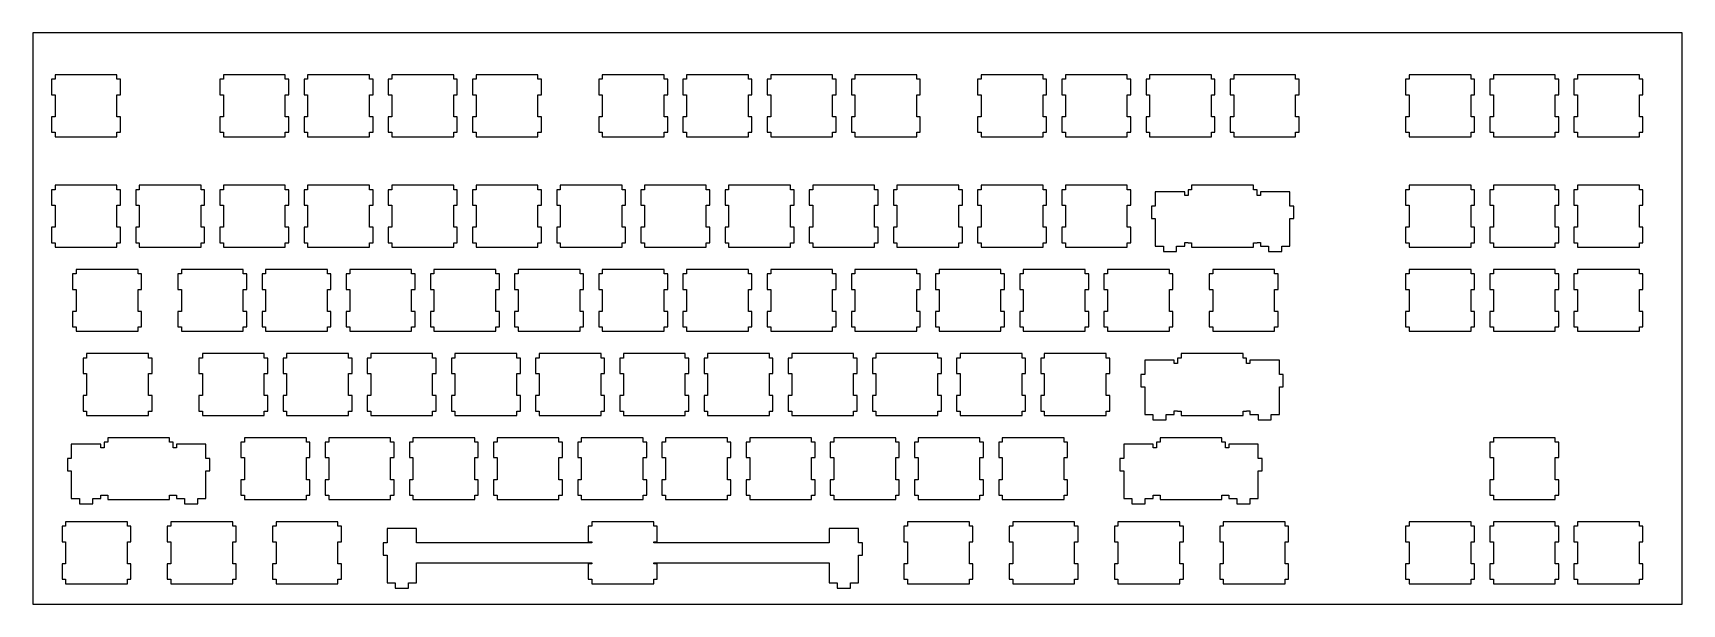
# Model space of a CAD drawing. Header units: millimetres. Extents: x 102 to 475, y 137 to 266.
import ezdxf

# ---------------------------------------------------------------- set-up
doc = ezdxf.new("R2010")
doc.units = ezdxf.units.MM
doc.layers.add('Default', color=7, linetype='Continuous')
doc.layers.add('KEYBOARD_(1)', color=7, linetype='Continuous')

# ---------------------------------------------------------------- blocks, each defined once
blk = doc.blocks.new('SE')
at = {"layer": 'KEYBOARD_(1)', "color": 7, "linetype": 'Continuous'}
for p, q in [((474.96, 266.24), (101.83, 266.24)), ((101.83, 266.24), (101.83, 136.96)), ((474.96, 136.96), (474.96, 266.24)), ((106.03, 255.75), (106.03, 252.25)), ((106.83, 255.75), (106.03, 255.75)), ((106.83, 256.75), (106.83, 255.75)), ((120.83, 256.75), (106.83, 256.75)), ((120.83, 255.75), (120.83, 256.75)), ((121.63, 255.75), (120.83, 255.75)), ((121.63, 252.25), (121.63, 255.75)), ((144.13, 255.75), (144.13, 252.25)), ((144.93, 255.75), (144.13, 255.75)), ((144.93, 256.75), (144.93, 255.75)), ((158.93, 256.75), (144.93, 256.75)), ((158.93, 255.75), (158.93, 256.75)), ((159.73, 255.75), (158.93, 255.75)), ((159.73, 252.25), (159.73, 255.75)), ((163.18, 255.75), (163.18, 252.25)), ((163.98, 255.75), (163.18, 255.75)), ((163.98, 256.75), (163.98, 255.75)), ((177.98, 256.75), (163.98, 256.75)), ((177.98, 255.75), (177.98, 256.75)), ((178.78, 255.75), (177.98, 255.75)), ((178.78, 252.25), (178.78, 255.75)), ((182.23, 255.75), (182.23, 252.25)), ((183.03, 255.75), (182.23, 255.75)), ((183.03, 256.75), (183.03, 255.75)), ((197.03, 256.75), (183.03, 256.75)), ((197.03, 255.75), (197.03, 256.75)), ((197.83, 255.75), (197.03, 255.75)), ((197.83, 252.25), (197.83, 255.75)), ((201.28, 255.75), (201.28, 252.25)), ((202.08, 255.75), (201.28, 255.75)), ((202.08, 256.75), (202.08, 255.75)), ((216.08, 256.75), (202.08, 256.75)), ((216.08, 255.75), (216.08, 256.75)), ((216.88, 255.75), (216.08, 255.75)), ((216.88, 252.25), (216.88, 255.75)), ((229.86, 255.75), (229.86, 252.25)), ((230.66, 255.75), (229.86, 255.75)), ((230.66, 256.75), (230.66, 255.75)), ((244.66, 256.75), (230.66, 256.75)), ((244.66, 255.75), (244.66, 256.75)), ((245.46, 255.75), (244.66, 255.75)), ((245.46, 252.25), (245.46, 255.75)), ((248.91, 255.75), (248.91, 252.25)), ((249.71, 255.75), (248.91, 255.75)), ((249.71, 256.75), (249.71, 255.75)), ((263.71, 256.75), (249.71, 256.75)), ((263.71, 255.75), (263.71, 256.75)), ((264.51, 255.75), (263.71, 255.75)), ((264.51, 252.25), (264.51, 255.75)), ((267.96, 255.75), (267.96, 252.25)), ((268.76, 255.75), (267.96, 255.75)), ((268.76, 256.75), (268.76, 255.75)), ((282.76, 256.75), (268.76, 256.75)), ((282.76, 255.75), (282.76, 256.75)), ((283.56, 255.75), (282.76, 255.75)), ((283.56, 252.25), (283.56, 255.75)), ((287.01, 255.75), (287.01, 252.25)), ((287.81, 255.75), (287.01, 255.75)), ((287.81, 256.75), (287.81, 255.75)), ((301.81, 256.75), (287.81, 256.75)), ((301.81, 255.75), (301.81, 256.75)), ((302.61, 255.75), (301.81, 255.75)), ((302.61, 252.25), (302.61, 255.75)), ((315.58, 255.75), (315.58, 252.25)), ((316.38, 255.75), (315.58, 255.75)), ((316.38, 256.75), (316.38, 255.75)), ((330.38, 256.75), (316.38, 256.75)), ((330.38, 255.75), (330.38, 256.75)), ((331.18, 255.75), (330.38, 255.75)), ((331.18, 252.25), (331.18, 255.75)), ((334.63, 255.75), (334.63, 252.25)), ((335.43, 255.75), (334.63, 255.75)), ((335.43, 256.75), (335.43, 255.75)), ((349.43, 256.75), (335.43, 256.75)), ((349.43, 255.75), (349.43, 256.75)), ((350.23, 255.75), (349.43, 255.75)), ((350.23, 252.25), (350.23, 255.75)), ((353.68, 255.75), (353.68, 252.25)), ((354.48, 255.75), (353.68, 255.75)), ((354.48, 256.75), (354.48, 255.75)), ((368.48, 256.75), (354.48, 256.75)), ((368.48, 255.75), (368.48, 256.75)), ((369.28, 255.75), (368.48, 255.75)), ((369.28, 252.25), (369.28, 255.75)), ((372.73, 255.75), (372.73, 252.25)), ((373.53, 255.75), (372.73, 255.75)), ((373.53, 256.75), (373.53, 255.75)), ((387.53, 256.75), (373.53, 256.75)), ((387.53, 255.75), (387.53, 256.75)), ((388.33, 255.75), (387.53, 255.75)), ((388.33, 252.25), (388.33, 255.75)), ((412.42, 255.75), (412.42, 252.25)), ((413.22, 255.75), (412.42, 255.75)), ((413.22, 256.75), (413.22, 255.75)), ((427.22, 256.75), (413.22, 256.75)), ((427.22, 255.75), (427.22, 256.75)), ((428.02, 255.75), (427.22, 255.75)), ((428.02, 252.25), (428.02, 255.75)), ((431.47, 255.75), (431.47, 252.25)), ((432.27, 255.75), (431.47, 255.75)), ((432.27, 256.75), (432.27, 255.75)), ((446.27, 256.75), (432.27, 256.75)), ((446.27, 255.75), (446.27, 256.75)), ((447.07, 255.75), (446.27, 255.75)), ((447.07, 252.25), (447.07, 255.75)), ((450.52, 255.75), (450.52, 252.25)), ((451.32, 255.75), (450.52, 255.75)), ((451.32, 256.75), (451.32, 255.75)), ((465.32, 256.75), (451.32, 256.75)), ((465.32, 255.75), (465.32, 256.75)), ((466.12, 255.75), (465.32, 255.75)), ((466.12, 252.25), (466.12, 255.75)), ((106.03, 252.25), (106.83, 252.25)), ((106.83, 252.25), (106.83, 247.25)), ((120.83, 252.25), (121.63, 252.25)), ((120.83, 247.25), (120.83, 252.25)), ((144.13, 252.25), (144.93, 252.25)), ((144.93, 252.25), (144.93, 247.25)), ((158.93, 252.25), (159.73, 252.25)), ((158.93, 247.25), (158.93, 252.25)), ((163.18, 252.25), (163.98, 252.25)), ((163.98, 252.25), (163.98, 247.25)), ((177.98, 252.25), (178.78, 252.25)), ((177.98, 247.25), (177.98, 252.25)), ((182.23, 252.25), (183.03, 252.25)), ((183.03, 252.25), (183.03, 247.25)), ((197.03, 252.25), (197.83, 252.25)), ((197.03, 247.25), (197.03, 252.25)), ((201.28, 252.25), (202.08, 252.25)), ((202.08, 252.25), (202.08, 247.25)), ((216.08, 252.25), (216.88, 252.25)), ((216.08, 247.25), (216.08, 252.25)), ((229.86, 252.25), (230.66, 252.25)), ((230.66, 252.25), (230.66, 247.25)), ((244.66, 252.25), (245.46, 252.25)), ((244.66, 247.25), (244.66, 252.25)), ((248.91, 252.25), (249.71, 252.25)), ((249.71, 252.25), (249.71, 247.25)), ((263.71, 252.25), (264.51, 252.25)), ((263.71, 247.25), (263.71, 252.25)), ((267.96, 252.25), (268.76, 252.25)), ((268.76, 252.25), (268.76, 247.25)), ((282.76, 252.25), (283.56, 252.25)), ((282.76, 247.25), (282.76, 252.25)), ((287.01, 252.25), (287.81, 252.25)), ((287.81, 252.25), (287.81, 247.25)), ((301.81, 252.25), (302.61, 252.25)), ((301.81, 247.25), (301.81, 252.25)), ((315.58, 252.25), (316.38, 252.25)), ((316.38, 252.25), (316.38, 247.25)), ((330.38, 252.25), (331.18, 252.25)), ((330.38, 247.25), (330.38, 252.25)), ((334.63, 252.25), (335.43, 252.25)), ((335.43, 252.25), (335.43, 247.25)), ((349.43, 252.25), (350.23, 252.25)), ((349.43, 247.25), (349.43, 252.25)), ((353.68, 252.25), (354.48, 252.25)), ((354.48, 252.25), (354.48, 247.25)), ((368.48, 252.25), (369.28, 252.25)), ((368.48, 247.25), (368.48, 252.25)), ((372.73, 252.25), (373.53, 252.25)), ((373.53, 252.25), (373.53, 247.25)), ((387.53, 252.25), (388.33, 252.25)), ((387.53, 247.25), (387.53, 252.25)), ((412.42, 252.25), (413.22, 252.25)), ((413.22, 252.25), (413.22, 247.25)), ((427.22, 252.25), (428.02, 252.25)), ((427.22, 247.25), (427.22, 252.25)), ((431.47, 252.25), (432.27, 252.25)), ((432.27, 252.25), (432.27, 247.25)), ((446.27, 252.25), (447.07, 252.25)), ((446.27, 247.25), (446.27, 252.25)), ((450.52, 252.25), (451.32, 252.25)), ((451.32, 252.25), (451.32, 247.25)), ((465.32, 252.25), (466.12, 252.25)), ((465.32, 247.25), (465.32, 252.25)), ((106.03, 247.25), (106.03, 243.75)), ((106.83, 247.25), (106.03, 247.25)), ((121.63, 247.25), (120.83, 247.25)), ((121.63, 243.75), (121.63, 247.25)), ((144.13, 247.25), (144.13, 243.75)), ((144.93, 247.25), (144.13, 247.25)), ((159.73, 247.25), (158.93, 247.25)), ((159.73, 243.75), (159.73, 247.25)), ((163.18, 247.25), (163.18, 243.75)), ((163.98, 247.25), (163.18, 247.25)), ((178.78, 247.25), (177.98, 247.25)), ((178.78, 243.75), (178.78, 247.25)), ((182.23, 247.25), (182.23, 243.75)), ((183.03, 247.25), (182.23, 247.25)), ((197.83, 247.25), (197.03, 247.25)), ((197.83, 243.75), (197.83, 247.25)), ((201.28, 247.25), (201.28, 243.75)), ((202.08, 247.25), (201.28, 247.25)), ((216.88, 247.25), (216.08, 247.25)), ((216.88, 243.75), (216.88, 247.25)), ((229.86, 247.25), (229.86, 243.75)), ((230.66, 247.25), (229.86, 247.25)), ((245.46, 247.25), (244.66, 247.25)), ((245.46, 243.75), (245.46, 247.25)), ((248.91, 247.25), (248.91, 243.75)), ((249.71, 247.25), (248.91, 247.25)), ((264.51, 247.25), (263.71, 247.25)), ((264.51, 243.75), (264.51, 247.25)), ((267.96, 247.25), (267.96, 243.75)), ((268.76, 247.25), (267.96, 247.25)), ((283.56, 247.25), (282.76, 247.25)), ((283.56, 243.75), (283.56, 247.25)), ((287.01, 247.25), (287.01, 243.75)), ((287.81, 247.25), (287.01, 247.25)), ((302.61, 247.25), (301.81, 247.25)), ((302.61, 243.75), (302.61, 247.25)), ((315.58, 247.25), (315.58, 243.75)), ((316.38, 247.25), (315.58, 247.25)), ((331.18, 247.25), (330.38, 247.25)), ((331.18, 243.75), (331.18, 247.25)), ((334.63, 247.25), (334.63, 243.75)), ((335.43, 247.25), (334.63, 247.25)), ((350.23, 247.25), (349.43, 247.25)), ((350.23, 243.75), (350.23, 247.25)), ((353.68, 247.25), (353.68, 243.75)), ((354.48, 247.25), (353.68, 247.25)), ((369.28, 247.25), (368.48, 247.25)), ((369.28, 243.75), (369.28, 247.25)), ((372.73, 247.25), (372.73, 243.75)), ((373.53, 247.25), (372.73, 247.25)), ((388.33, 247.25), (387.53, 247.25)), ((388.33, 243.75), (388.33, 247.25)), ((412.42, 247.25), (412.42, 243.75)), ((413.22, 247.25), (412.42, 247.25)), ((428.02, 247.25), (427.22, 247.25)), ((428.02, 243.75), (428.02, 247.25)), ((431.47, 247.25), (431.47, 243.75)), ((432.27, 247.25), (431.47, 247.25)), ((447.07, 247.25), (446.27, 247.25)), ((447.07, 243.75), (447.07, 247.25)), ((450.52, 247.25), (450.52, 243.75)), ((451.32, 247.25), (450.52, 247.25)), ((466.12, 247.25), (465.32, 247.25)), ((466.12, 243.75), (466.12, 247.25)), ((106.03, 243.75), (106.83, 243.75)), ((106.83, 243.75), (106.83, 242.75)), ((106.83, 242.75), (120.83, 242.75)), ((120.83, 243.75), (121.63, 243.75)), ((120.83, 242.75), (120.83, 243.75)), ((144.13, 243.75), (144.93, 243.75)), ((144.93, 243.75), (144.93, 242.75)), ((144.93, 242.75), (158.93, 242.75)), ((158.93, 243.75), (159.73, 243.75)), ((158.93, 242.75), (158.93, 243.75)), ((163.18, 243.75), (163.98, 243.75)), ((163.98, 243.75), (163.98, 242.75)), ((163.98, 242.75), (177.98, 242.75)), ((177.98, 243.75), (178.78, 243.75)), ((177.98, 242.75), (177.98, 243.75)), ((182.23, 243.75), (183.03, 243.75)), ((183.03, 243.75), (183.03, 242.75)), ((183.03, 242.75), (197.03, 242.75)), ((197.03, 243.75), (197.83, 243.75)), ((197.03, 242.75), (197.03, 243.75)), ((201.28, 243.75), (202.08, 243.75)), ((202.08, 243.75), (202.08, 242.75)), ((202.08, 242.75), (216.08, 242.75)), ((216.08, 243.75), (216.88, 243.75)), ((216.08, 242.75), (216.08, 243.75)), ((229.86, 243.75), (230.66, 243.75)), ((230.66, 243.75), (230.66, 242.75)), ((230.66, 242.75), (244.66, 242.75)), ((244.66, 243.75), (245.46, 243.75)), ((244.66, 242.75), (244.66, 243.75)), ((248.91, 243.75), (249.71, 243.75)), ((249.71, 243.75), (249.71, 242.75)), ((249.71, 242.75), (263.71, 242.75)), ((263.71, 243.75), (264.51, 243.75)), ((263.71, 242.75), (263.71, 243.75)), ((267.96, 243.75), (268.76, 243.75)), ((268.76, 243.75), (268.76, 242.75)), ((268.76, 242.75), (282.76, 242.75)), ((282.76, 243.75), (283.56, 243.75)), ((282.76, 242.75), (282.76, 243.75)), ((287.01, 243.75), (287.81, 243.75)), ((287.81, 243.75), (287.81, 242.75)), ((287.81, 242.75), (301.81, 242.75)), ((301.81, 243.75), (302.61, 243.75)), ((301.81, 242.75), (301.81, 243.75)), ((315.58, 243.75), (316.38, 243.75)), ((316.38, 243.75), (316.38, 242.75)), ((316.38, 242.75), (330.38, 242.75)), ((330.38, 243.75), (331.18, 243.75)), ((330.38, 242.75), (330.38, 243.75)), ((334.63, 243.75), (335.43, 243.75)), ((335.43, 243.75), (335.43, 242.75)), ((335.43, 242.75), (349.43, 242.75)), ((349.43, 243.75), (350.23, 243.75)), ((349.43, 242.75), (349.43, 243.75)), ((353.68, 243.75), (354.48, 243.75)), ((354.48, 243.75), (354.48, 242.75)), ((354.48, 242.75), (368.48, 242.75)), ((368.48, 243.75), (369.28, 243.75)), ((368.48, 242.75), (368.48, 243.75)), ((372.73, 243.75), (373.53, 243.75)), ((373.53, 243.75), (373.53, 242.75)), ((373.53, 242.75), (387.53, 242.75)), ((387.53, 243.75), (388.33, 243.75)), ((387.53, 242.75), (387.53, 243.75)), ((412.42, 243.75), (413.22, 243.75)), ((413.22, 243.75), (413.22, 242.75)), ((413.22, 242.75), (427.22, 242.75)), ((427.22, 243.75), (428.02, 243.75)), ((427.22, 242.75), (427.22, 243.75)), ((431.47, 243.75), (432.27, 243.75)), ((432.27, 243.75), (432.27, 242.75)), ((432.27, 242.75), (446.27, 242.75)), ((446.27, 243.75), (447.07, 243.75)), ((446.27, 242.75), (446.27, 243.75)), ((450.52, 243.75), (451.32, 243.75)), ((451.32, 243.75), (451.32, 242.75)), ((451.32, 242.75), (465.32, 242.75)), ((465.32, 243.75), (466.12, 243.75)), ((465.32, 242.75), (465.32, 243.75)), ((106.83, 231.75), (106.83, 230.75)), ((120.83, 231.75), (106.83, 231.75)), ((120.83, 230.75), (120.83, 231.75)), ((125.88, 231.75), (125.88, 230.75)), ((139.88, 231.75), (125.88, 231.75)), ((139.88, 230.75), (139.88, 231.75)), ((144.93, 231.75), (144.93, 230.75)), ((158.93, 231.75), (144.93, 231.75)), ((158.93, 230.75), (158.93, 231.75)), ((163.98, 231.75), (163.98, 230.75)), ((177.98, 231.75), (163.98, 231.75)), ((177.98, 230.75), (177.98, 231.75)), ((183.03, 231.75), (183.03, 230.75)), ((197.03, 231.75), (183.03, 231.75)), ((197.03, 230.75), (197.03, 231.75)), ((202.08, 231.75), (202.08, 230.75)), ((216.08, 231.75), (202.08, 231.75)), ((216.08, 230.75), (216.08, 231.75)), ((221.13, 231.75), (221.13, 230.75)), ((235.13, 231.75), (221.13, 231.75)), ((235.13, 230.75), (235.13, 231.75)), ((240.18, 231.75), (240.18, 230.75)), ((254.18, 231.75), (240.18, 231.75)), ((254.18, 230.75), (254.18, 231.75)), ((259.23, 231.75), (259.23, 230.75)), ((273.23, 231.75), (259.23, 231.75)), ((273.23, 230.75), (273.23, 231.75)), ((278.28, 231.75), (278.28, 230.75)), ((292.28, 231.75), (278.28, 231.75)), ((292.28, 230.75), (292.28, 231.75)), ((297.33, 231.75), (297.33, 230.75)), ((311.33, 231.75), (297.33, 231.75)), ((311.33, 230.75), (311.33, 231.75)), ((316.38, 231.75), (316.38, 230.75)), ((330.38, 231.75), (316.38, 231.75)), ((330.38, 230.75), (330.38, 231.75)), ((335.43, 231.75), (335.43, 230.75)), ((349.43, 231.75), (335.43, 231.75)), ((349.43, 230.75), (349.43, 231.75)), ((364.01, 231.75), (364.01, 230.75)), ((378.01, 231.75), (364.01, 231.75)), ((378.01, 230.75), (378.01, 231.75)), ((413.22, 231.75), (413.22, 230.75)), ((427.22, 231.75), (413.22, 231.75)), ((427.22, 230.75), (427.22, 231.75)), ((432.27, 231.75), (432.27, 230.75)), ((446.27, 231.75), (432.27, 231.75)), ((446.27, 230.75), (446.27, 231.75)), ((451.32, 231.75), (451.32, 230.75)), ((465.32, 231.75), (451.32, 231.75)), ((465.32, 230.75), (465.32, 231.75)), ((106.03, 230.75), (106.03, 227.25)), ((106.83, 230.75), (106.03, 230.75)), ((121.63, 230.75), (120.83, 230.75)), ((121.63, 227.25), (121.63, 230.75)), ((125.08, 230.75), (125.08, 227.25)), ((125.88, 230.75), (125.08, 230.75)), ((140.68, 230.75), (139.88, 230.75)), ((140.68, 227.25), (140.68, 230.75)), ((144.13, 230.75), (144.13, 227.25)), ((144.93, 230.75), (144.13, 230.75)), ((159.73, 230.75), (158.93, 230.75)), ((159.73, 227.25), (159.73, 230.75)), ((163.18, 230.75), (163.18, 227.25)), ((163.98, 230.75), (163.18, 230.75)), ((178.78, 230.75), (177.98, 230.75)), ((178.78, 227.25), (178.78, 230.75)), ((182.23, 230.75), (182.23, 227.25)), ((183.03, 230.75), (182.23, 230.75)), ((197.83, 230.75), (197.03, 230.75)), ((197.83, 227.25), (197.83, 230.75)), ((201.28, 230.75), (201.28, 227.25)), ((202.08, 230.75), (201.28, 230.75)), ((216.88, 230.75), (216.08, 230.75)), ((216.88, 227.25), (216.88, 230.75)), ((220.33, 230.75), (220.33, 227.25)), ((221.13, 230.75), (220.33, 230.75)), ((235.93, 230.75), (235.13, 230.75)), ((235.93, 227.25), (235.93, 230.75)), ((239.38, 230.75), (239.38, 227.25)), ((240.18, 230.75), (239.38, 230.75)), ((254.98, 230.75), (254.18, 230.75)), ((254.98, 227.25), (254.98, 230.75)), ((258.43, 230.75), (258.43, 227.25)), ((259.23, 230.75), (258.43, 230.75)), ((274.03, 230.75), (273.23, 230.75)), ((274.03, 227.25), (274.03, 230.75)), ((277.48, 230.75), (277.48, 227.25)), ((278.28, 230.75), (277.48, 230.75)), ((293.08, 230.75), (292.28, 230.75)), ((293.08, 227.25), (293.08, 230.75)), ((296.53, 230.75), (296.53, 227.25)), ((297.33, 230.75), (296.53, 230.75)), ((312.13, 230.75), (311.33, 230.75)), ((312.13, 227.25), (312.13, 230.75)), ((315.58, 230.75), (315.58, 227.25)), ((316.38, 230.75), (315.58, 230.75)), ((331.18, 230.75), (330.38, 230.75)), ((331.18, 227.25), (331.18, 230.75)), ((334.63, 230.75), (334.63, 227.25)), ((335.43, 230.75), (334.63, 230.75)), ((350.23, 230.75), (349.43, 230.75)), ((350.23, 227.25), (350.23, 230.75)), ((355.78, 230.28), (355.78, 227.05)), ((362.43, 230.28), (355.78, 230.28)), ((362.43, 229.48), (362.43, 230.28)), ((363.21, 229.48), (362.43, 229.48)), ((363.21, 230.75), (363.21, 229.48)), ((364.01, 230.75), (363.21, 230.75)), ((378.81, 230.75), (378.01, 230.75)), ((378.81, 229.48), (378.81, 230.75)), ((379.58, 229.48), (378.81, 229.48)), ((379.58, 230.28), (379.58, 229.48)), ((386.23, 230.28), (379.58, 230.28)), ((386.23, 227.05), (386.23, 230.28)), ((412.42, 230.75), (412.42, 227.25)), ((413.22, 230.75), (412.42, 230.75)), ((428.02, 230.75), (427.22, 230.75)), ((428.02, 227.25), (428.02, 230.75)), ((431.47, 230.75), (431.47, 227.25)), ((432.27, 230.75), (431.47, 230.75)), ((447.07, 230.75), (446.27, 230.75)), ((447.07, 227.25), (447.07, 230.75)), ((450.52, 230.75), (450.52, 227.25)), ((451.32, 230.75), (450.52, 230.75)), ((466.12, 230.75), (465.32, 230.75)), ((466.12, 227.25), (466.12, 230.75)), ((106.03, 227.25), (106.83, 227.25)), ((106.83, 227.25), (106.83, 222.25)), ((120.83, 227.25), (121.63, 227.25)), ((120.83, 222.25), (120.83, 227.25)), ((125.08, 227.25), (125.88, 227.25)), ((125.88, 227.25), (125.88, 222.25)), ((139.88, 227.25), (140.68, 227.25)), ((139.88, 222.25), (139.88, 227.25)), ((144.13, 227.25), (144.93, 227.25)), ((144.93, 227.25), (144.93, 222.25)), ((158.93, 227.25), (159.73, 227.25)), ((158.93, 222.25), (158.93, 227.25)), ((163.18, 227.25), (163.98, 227.25)), ((163.98, 227.25), (163.98, 222.25)), ((177.98, 227.25), (178.78, 227.25)), ((177.98, 222.25), (177.98, 227.25)), ((182.23, 227.25), (183.03, 227.25)), ((183.03, 227.25), (183.03, 222.25)), ((197.03, 227.25), (197.83, 227.25)), ((197.03, 222.25), (197.03, 227.25)), ((201.28, 227.25), (202.08, 227.25)), ((202.08, 227.25), (202.08, 222.25)), ((216.08, 227.25), (216.88, 227.25)), ((216.08, 222.25), (216.08, 227.25)), ((220.33, 227.25), (221.13, 227.25)), ((221.13, 227.25), (221.13, 222.25)), ((235.13, 227.25), (235.93, 227.25)), ((235.13, 222.25), (235.13, 227.25)), ((239.38, 227.25), (240.18, 227.25)), ((240.18, 227.25), (240.18, 222.25)), ((254.18, 227.25), (254.98, 227.25)), ((254.18, 222.25), (254.18, 227.25)), ((258.43, 227.25), (259.23, 227.25)), ((259.23, 227.25), (259.23, 222.25)), ((273.23, 227.25), (274.03, 227.25)), ((273.23, 222.25), (273.23, 227.25)), ((277.48, 227.25), (278.28, 227.25)), ((278.28, 227.25), (278.28, 222.25)), ((292.28, 227.25), (293.08, 227.25)), ((292.28, 222.25), (292.28, 227.25)), ((296.53, 227.25), (297.33, 227.25)), ((297.33, 227.25), (297.33, 222.25)), ((311.33, 227.25), (312.13, 227.25)), ((311.33, 222.25), (311.33, 227.25)), ((315.58, 227.25), (316.38, 227.25)), ((316.38, 227.25), (316.38, 222.25)), ((330.38, 227.25), (331.18, 227.25)), ((330.38, 222.25), (330.38, 227.25)), ((334.63, 227.25), (335.43, 227.25)), ((335.43, 227.25), (335.43, 222.25)), ((349.43, 227.25), (350.23, 227.25)), ((349.43, 222.25), (349.43, 227.25)), ((354.91, 227.05), (354.91, 224.25)), ((355.78, 227.05), (354.91, 227.05)), ((354.91, 224.25), (355.78, 224.25)), ((355.78, 224.25), (355.78, 217.98)), ((387.11, 227.05), (386.23, 227.05)), ((386.23, 224.25), (387.11, 224.25)), ((386.23, 217.98), (386.23, 224.25)), ((387.11, 224.25), (387.11, 227.05)), ((412.42, 227.25), (413.22, 227.25)), ((413.22, 227.25), (413.22, 222.25)), ((427.22, 227.25), (428.02, 227.25)), ((427.22, 222.25), (427.22, 227.25)), ((431.47, 227.25), (432.27, 227.25)), ((432.27, 227.25), (432.27, 222.25)), ((446.27, 227.25), (447.07, 227.25)), ((446.27, 222.25), (446.27, 227.25)), ((450.52, 227.25), (451.32, 227.25)), ((451.32, 227.25), (451.32, 222.25)), ((465.32, 227.25), (466.12, 227.25)), ((465.32, 222.25), (465.32, 227.25)), ((106.03, 222.25), (106.03, 218.75)), ((106.83, 222.25), (106.03, 222.25)), ((121.63, 222.25), (120.83, 222.25)), ((121.63, 218.75), (121.63, 222.25)), ((125.08, 222.25), (125.08, 218.75)), ((125.88, 222.25), (125.08, 222.25)), ((140.68, 222.25), (139.88, 222.25)), ((140.68, 218.75), (140.68, 222.25)), ((144.13, 222.25), (144.13, 218.75)), ((144.93, 222.25), (144.13, 222.25)), ((159.73, 222.25), (158.93, 222.25)), ((159.73, 218.75), (159.73, 222.25)), ((163.18, 222.25), (163.18, 218.75)), ((163.98, 222.25), (163.18, 222.25)), ((178.78, 222.25), (177.98, 222.25)), ((178.78, 218.75), (178.78, 222.25)), ((182.23, 222.25), (182.23, 218.75)), ((183.03, 222.25), (182.23, 222.25)), ((197.83, 222.25), (197.03, 222.25)), ((197.83, 218.75), (197.83, 222.25)), ((201.28, 222.25), (201.28, 218.75)), ((202.08, 222.25), (201.28, 222.25)), ((216.88, 222.25), (216.08, 222.25)), ((216.88, 218.75), (216.88, 222.25)), ((220.33, 222.25), (220.33, 218.75)), ((221.13, 222.25), (220.33, 222.25)), ((235.93, 222.25), (235.13, 222.25)), ((235.93, 218.75), (235.93, 222.25)), ((239.38, 222.25), (239.38, 218.75)), ((240.18, 222.25), (239.38, 222.25)), ((254.98, 222.25), (254.18, 222.25)), ((254.98, 218.75), (254.98, 222.25)), ((258.43, 222.25), (258.43, 218.75)), ((259.23, 222.25), (258.43, 222.25)), ((274.03, 222.25), (273.23, 222.25)), ((274.03, 218.75), (274.03, 222.25)), ((277.48, 222.25), (277.48, 218.75)), ((278.28, 222.25), (277.48, 222.25)), ((293.08, 222.25), (292.28, 222.25)), ((293.08, 218.75), (293.08, 222.25)), ((296.53, 222.25), (296.53, 218.75)), ((297.33, 222.25), (296.53, 222.25)), ((312.13, 222.25), (311.33, 222.25)), ((312.13, 218.75), (312.13, 222.25)), ((315.58, 222.25), (315.58, 218.75)), ((316.38, 222.25), (315.58, 222.25)), ((331.18, 222.25), (330.38, 222.25)), ((331.18, 218.75), (331.18, 222.25)), ((334.63, 222.25), (334.63, 218.75)), ((335.43, 222.25), (334.63, 222.25)), ((350.23, 222.25), (349.43, 222.25)), ((350.23, 218.75), (350.23, 222.25)), ((412.42, 222.25), (412.42, 218.75)), ((413.22, 222.25), (412.42, 222.25)), ((428.02, 222.25), (427.22, 222.25)), ((428.02, 218.75), (428.02, 222.25)), ((431.47, 222.25), (431.47, 218.75)), ((432.27, 222.25), (431.47, 222.25)), ((447.07, 222.25), (446.27, 222.25)), ((447.07, 218.75), (447.07, 222.25)), ((450.52, 222.25), (450.52, 218.75)), ((451.32, 222.25), (450.52, 222.25)), ((466.12, 222.25), (465.32, 222.25)), ((466.12, 218.75), (466.12, 222.25)), ((106.03, 218.75), (106.83, 218.75)), ((106.83, 218.75), (106.83, 217.75)), ((106.83, 217.75), (120.83, 217.75)), ((120.83, 218.75), (121.63, 218.75)), ((120.83, 217.75), (120.83, 218.75)), ((125.08, 218.75), (125.88, 218.75)), ((125.88, 218.75), (125.88, 217.75)), ((125.88, 217.75), (139.88, 217.75)), ((139.88, 218.75), (140.68, 218.75)), ((139.88, 217.75), (139.88, 218.75)), ((144.13, 218.75), (144.93, 218.75)), ((144.93, 218.75), (144.93, 217.75)), ((144.93, 217.75), (158.93, 217.75)), ((158.93, 218.75), (159.73, 218.75)), ((158.93, 217.75), (158.93, 218.75)), ((163.18, 218.75), (163.98, 218.75)), ((163.98, 218.75), (163.98, 217.75)), ((163.98, 217.75), (177.98, 217.75)), ((177.98, 218.75), (178.78, 218.75)), ((177.98, 217.75), (177.98, 218.75)), ((182.23, 218.75), (183.03, 218.75)), ((183.03, 218.75), (183.03, 217.75)), ((183.03, 217.75), (197.03, 217.75)), ((197.03, 218.75), (197.83, 218.75)), ((197.03, 217.75), (197.03, 218.75)), ((201.28, 218.75), (202.08, 218.75)), ((202.08, 218.75), (202.08, 217.75)), ((202.08, 217.75), (216.08, 217.75)), ((216.08, 218.75), (216.88, 218.75)), ((216.08, 217.75), (216.08, 218.75)), ((220.33, 218.75), (221.13, 218.75)), ((221.13, 218.75), (221.13, 217.75)), ((221.13, 217.75), (235.13, 217.75)), ((235.13, 218.75), (235.93, 218.75)), ((235.13, 217.75), (235.13, 218.75)), ((239.38, 218.75), (240.18, 218.75)), ((240.18, 218.75), (240.18, 217.75)), ((240.18, 217.75), (254.18, 217.75)), ((254.18, 218.75), (254.98, 218.75)), ((254.18, 217.75), (254.18, 218.75)), ((258.43, 218.75), (259.23, 218.75)), ((259.23, 218.75), (259.23, 217.75)), ((259.23, 217.75), (273.23, 217.75)), ((273.23, 218.75), (274.03, 218.75)), ((273.23, 217.75), (273.23, 218.75)), ((277.48, 218.75), (278.28, 218.75)), ((278.28, 218.75), (278.28, 217.75)), ((278.28, 217.75), (292.28, 217.75)), ((292.28, 218.75), (293.08, 218.75)), ((292.28, 217.75), (292.28, 218.75)), ((296.53, 218.75), (297.33, 218.75)), ((297.33, 218.75), (297.33, 217.75)), ((297.33, 217.75), (311.33, 217.75)), ((311.33, 218.75), (312.13, 218.75)), ((311.33, 217.75), (311.33, 218.75)), ((315.58, 218.75), (316.38, 218.75)), ((316.38, 218.75), (316.38, 217.75)), ((316.38, 217.75), (330.38, 217.75)), ((330.38, 218.75), (331.18, 218.75)), ((330.38, 217.75), (330.38, 218.75)), ((334.63, 218.75), (335.43, 218.75)), ((335.43, 218.75), (335.43, 217.75)), ((335.43, 217.75), (349.43, 217.75)), ((349.43, 218.75), (350.23, 218.75)), ((349.43, 217.75), (349.43, 218.75)), ((355.78, 217.98), (357.61, 217.98)), ((357.61, 217.98), (357.61, 216.78)), ((357.61, 216.78), (360.61, 216.78)), ((360.61, 217.98), (362.43, 217.98)), ((360.61, 216.78), (360.61, 217.98)), ((362.43, 218.78), (363.21, 218.78)), ((362.43, 217.98), (362.43, 218.78)), ((363.21, 218.78), (363.21, 218.75)), ((363.21, 218.75), (364.01, 218.75)), ((364.01, 218.75), (364.01, 217.75)), ((364.01, 217.75), (378.01, 217.75)), ((378.01, 218.75), (378.81, 218.75)), ((378.01, 217.75), (378.01, 218.75)), ((378.81, 218.78), (379.58, 218.78)), ((378.81, 218.75), (378.81, 218.78)), ((379.58, 218.78), (379.58, 217.98)), ((379.58, 217.98), (381.41, 217.98)), ((381.41, 217.98), (381.41, 216.78)), ((381.41, 216.78), (384.41, 216.78)), ((384.41, 217.98), (386.23, 217.98)), ((384.41, 216.78), (384.41, 217.98)), ((412.42, 218.75), (413.22, 218.75)), ((413.22, 218.75), (413.22, 217.75)), ((413.22, 217.75), (427.22, 217.75)), ((427.22, 218.75), (428.02, 218.75)), ((427.22, 217.75), (427.22, 218.75)), ((431.47, 218.75), (432.27, 218.75)), ((432.27, 218.75), (432.27, 217.75)), ((432.27, 217.75), (446.27, 217.75)), ((446.27, 218.75), (447.07, 218.75)), ((446.27, 217.75), (446.27, 218.75)), ((450.52, 218.75), (451.32, 218.75)), ((451.32, 218.75), (451.32, 217.75)), ((451.32, 217.75), (465.32, 217.75)), ((465.32, 218.75), (466.12, 218.75)), ((465.32, 217.75), (465.32, 218.75)), ((111.6, 212.7), (111.6, 211.7)), ((125.6, 212.7), (111.6, 212.7)), ((125.6, 211.7), (125.6, 212.7)), ((135.41, 212.7), (135.41, 211.7)), ((149.41, 212.7), (135.41, 212.7)), ((149.41, 211.7), (149.41, 212.7)), ((154.46, 212.7), (154.46, 211.7)), ((168.46, 212.7), (154.46, 212.7)), ((168.46, 211.7), (168.46, 212.7)), ((173.51, 212.7), (173.51, 211.7)), ((187.51, 212.7), (173.51, 212.7)), ((187.51, 211.7), (187.51, 212.7)), ((192.56, 212.7), (192.56, 211.7)), ((206.56, 212.7), (192.56, 212.7)), ((206.56, 211.7), (206.56, 212.7)), ((211.61, 212.7), (211.61, 211.7)), ((225.61, 212.7), (211.61, 212.7)), ((225.61, 211.7), (225.61, 212.7)), ((230.66, 212.7), (230.66, 211.7)), ((244.66, 212.7), (230.66, 212.7)), ((244.66, 211.7), (244.66, 212.7)), ((249.71, 212.7), (249.71, 211.7)), ((263.71, 212.7), (249.71, 212.7)), ((263.71, 211.7), (263.71, 212.7)), ((268.76, 212.7), (268.76, 211.7)), ((282.76, 212.7), (268.76, 212.7)), ((282.76, 211.7), (282.76, 212.7)), ((287.81, 212.7), (287.81, 211.7)), ((301.81, 212.7), (287.81, 212.7)), ((301.81, 211.7), (301.81, 212.7)), ((306.86, 212.7), (306.86, 211.7)), ((320.86, 212.7), (306.86, 212.7)), ((320.86, 211.7), (320.86, 212.7)), ((325.91, 212.7), (325.91, 211.7)), ((339.91, 212.7), (325.91, 212.7)), ((339.91, 211.7), (339.91, 212.7)), ((344.96, 212.7), (344.96, 211.7)), ((358.96, 212.7), (344.96, 212.7)), ((358.96, 211.7), (358.96, 212.7)), ((368.77, 212.7), (368.77, 211.7)), ((382.77, 212.7), (368.77, 212.7)), ((382.77, 211.7), (382.77, 212.7)), ((413.22, 212.7), (413.22, 211.7)), ((427.22, 212.7), (413.22, 212.7)), ((427.22, 211.7), (427.22, 212.7)), ((432.27, 212.7), (432.27, 211.7)), ((446.27, 212.7), (432.27, 212.7)), ((446.27, 211.7), (446.27, 212.7)), ((451.32, 212.7), (451.32, 211.7)), ((465.32, 212.7), (451.32, 212.7)), ((465.32, 211.7), (465.32, 212.7)), ((110.8, 211.7), (110.8, 208.2)), ((111.6, 211.7), (110.8, 211.7)), ((126.4, 211.7), (125.6, 211.7)), ((126.4, 208.2), (126.4, 211.7)), ((134.61, 211.7), (134.61, 208.2)), ((135.41, 211.7), (134.61, 211.7)), ((150.21, 211.7), (149.41, 211.7)), ((150.21, 208.2), (150.21, 211.7)), ((153.66, 211.7), (153.66, 208.2)), ((154.46, 211.7), (153.66, 211.7)), ((169.26, 211.7), (168.46, 211.7)), ((169.26, 208.2), (169.26, 211.7)), ((172.71, 211.7), (172.71, 208.2)), ((173.51, 211.7), (172.71, 211.7)), ((188.31, 211.7), (187.51, 211.7)), ((188.31, 208.2), (188.31, 211.7)), ((191.76, 211.7), (191.76, 208.2)), ((192.56, 211.7), (191.76, 211.7)), ((207.36, 211.7), (206.56, 211.7)), ((207.36, 208.2), (207.36, 211.7)), ((210.81, 211.7), (210.81, 208.2)), ((211.61, 211.7), (210.81, 211.7)), ((226.41, 211.7), (225.61, 211.7)), ((226.41, 208.2), (226.41, 211.7)), ((229.86, 211.7), (229.86, 208.2)), ((230.66, 211.7), (229.86, 211.7)), ((245.46, 211.7), (244.66, 211.7)), ((245.46, 208.2), (245.46, 211.7)), ((248.91, 211.7), (248.91, 208.2)), ((249.71, 211.7), (248.91, 211.7)), ((264.51, 211.7), (263.71, 211.7)), ((264.51, 208.2), (264.51, 211.7)), ((267.96, 211.7), (267.96, 208.2)), ((268.76, 211.7), (267.96, 211.7)), ((283.56, 211.7), (282.76, 211.7)), ((283.56, 208.2), (283.56, 211.7)), ((287.01, 211.7), (287.01, 208.2)), ((287.81, 211.7), (287.01, 211.7)), ((302.61, 211.7), (301.81, 211.7)), ((302.61, 208.2), (302.61, 211.7)), ((306.06, 211.7), (306.06, 208.2)), ((306.86, 211.7), (306.06, 211.7)), ((321.66, 211.7), (320.86, 211.7)), ((321.66, 208.2), (321.66, 211.7)), ((325.11, 211.7), (325.11, 208.2)), ((325.91, 211.7), (325.11, 211.7)), ((340.71, 211.7), (339.91, 211.7)), ((340.71, 208.2), (340.71, 211.7)), ((344.16, 211.7), (344.16, 208.2)), ((344.96, 211.7), (344.16, 211.7)), ((359.76, 211.7), (358.96, 211.7)), ((359.76, 208.2), (359.76, 211.7)), ((367.97, 211.7), (367.97, 208.2)), ((368.77, 211.7), (367.97, 211.7)), ((383.57, 211.7), (382.77, 211.7)), ((383.57, 208.2), (383.57, 211.7)), ((412.42, 211.7), (412.42, 208.2)), ((413.22, 211.7), (412.42, 211.7)), ((428.02, 211.7), (427.22, 211.7)), ((428.02, 208.2), (428.02, 211.7)), ((431.47, 211.7), (431.47, 208.2)), ((432.27, 211.7), (431.47, 211.7)), ((447.07, 211.7), (446.27, 211.7)), ((447.07, 208.2), (447.07, 211.7)), ((450.52, 211.7), (450.52, 208.2)), ((451.32, 211.7), (450.52, 211.7)), ((466.12, 211.7), (465.32, 211.7)), ((466.12, 208.2), (466.12, 211.7)), ((110.8, 208.2), (111.6, 208.2)), ((111.6, 208.2), (111.6, 203.2)), ((125.6, 208.2), (126.4, 208.2)), ((125.6, 203.2), (125.6, 208.2)), ((134.61, 208.2), (135.41, 208.2)), ((135.41, 208.2), (135.41, 203.2)), ((149.41, 208.2), (150.21, 208.2)), ((149.41, 203.2), (149.41, 208.2)), ((153.66, 208.2), (154.46, 208.2)), ((154.46, 208.2), (154.46, 203.2)), ((168.46, 208.2), (169.26, 208.2)), ((168.46, 203.2), (168.46, 208.2)), ((172.71, 208.2), (173.51, 208.2)), ((173.51, 208.2), (173.51, 203.2)), ((187.51, 208.2), (188.31, 208.2)), ((187.51, 203.2), (187.51, 208.2)), ((191.76, 208.2), (192.56, 208.2)), ((192.56, 208.2), (192.56, 203.2)), ((206.56, 208.2), (207.36, 208.2)), ((206.56, 203.2), (206.56, 208.2)), ((210.81, 208.2), (211.61, 208.2)), ((211.61, 208.2), (211.61, 203.2)), ((225.61, 208.2), (226.41, 208.2)), ((225.61, 203.2), (225.61, 208.2)), ((229.86, 208.2), (230.66, 208.2)), ((230.66, 208.2), (230.66, 203.2)), ((244.66, 208.2), (245.46, 208.2)), ((244.66, 203.2), (244.66, 208.2)), ((248.91, 208.2), (249.71, 208.2)), ((249.71, 208.2), (249.71, 203.2)), ((263.71, 208.2), (264.51, 208.2)), ((263.71, 203.2), (263.71, 208.2)), ((267.96, 208.2), (268.76, 208.2)), ((268.76, 208.2), (268.76, 203.2)), ((282.76, 208.2), (283.56, 208.2)), ((282.76, 203.2), (282.76, 208.2)), ((287.01, 208.2), (287.81, 208.2)), ((287.81, 208.2), (287.81, 203.2)), ((301.81, 208.2), (302.61, 208.2)), ((301.81, 203.2), (301.81, 208.2)), ((306.06, 208.2), (306.86, 208.2)), ((306.86, 208.2), (306.86, 203.2)), ((320.86, 208.2), (321.66, 208.2)), ((320.86, 203.2), (320.86, 208.2)), ((325.11, 208.2), (325.91, 208.2)), ((325.91, 208.2), (325.91, 203.2)), ((339.91, 208.2), (340.71, 208.2)), ((339.91, 203.2), (339.91, 208.2)), ((344.16, 208.2), (344.96, 208.2)), ((344.96, 208.2), (344.96, 203.2)), ((358.96, 208.2), (359.76, 208.2)), ((358.96, 203.2), (358.96, 208.2)), ((367.97, 208.2), (368.77, 208.2)), ((368.77, 208.2), (368.77, 203.2)), ((382.77, 208.2), (383.57, 208.2)), ((382.77, 203.2), (382.77, 208.2)), ((412.42, 208.2), (413.22, 208.2)), ((413.22, 208.2), (413.22, 203.2)), ((427.22, 208.2), (428.02, 208.2)), ((427.22, 203.2), (427.22, 208.2)), ((431.47, 208.2), (432.27, 208.2)), ((432.27, 208.2), (432.27, 203.2)), ((446.27, 208.2), (447.07, 208.2)), ((446.27, 203.2), (446.27, 208.2)), ((450.52, 208.2), (451.32, 208.2)), ((451.32, 208.2), (451.32, 203.2)), ((465.32, 208.2), (466.12, 208.2)), ((465.32, 203.2), (465.32, 208.2)), ((110.8, 203.2), (110.8, 199.7)), ((111.6, 203.2), (110.8, 203.2)), ((126.4, 203.2), (125.6, 203.2)), ((126.4, 199.7), (126.4, 203.2)), ((134.61, 203.2), (134.61, 199.7)), ((135.41, 203.2), (134.61, 203.2)), ((150.21, 203.2), (149.41, 203.2)), ((150.21, 199.7), (150.21, 203.2)), ((153.66, 203.2), (153.66, 199.7)), ((154.46, 203.2), (153.66, 203.2)), ((169.26, 203.2), (168.46, 203.2)), ((169.26, 199.7), (169.26, 203.2)), ((172.71, 203.2), (172.71, 199.7)), ((173.51, 203.2), (172.71, 203.2)), ((188.31, 203.2), (187.51, 203.2)), ((188.31, 199.7), (188.31, 203.2)), ((191.76, 203.2), (191.76, 199.7)), ((192.56, 203.2), (191.76, 203.2)), ((207.36, 203.2), (206.56, 203.2)), ((207.36, 199.7), (207.36, 203.2)), ((210.81, 203.2), (210.81, 199.7)), ((211.61, 203.2), (210.81, 203.2)), ((226.41, 203.2), (225.61, 203.2)), ((226.41, 199.7), (226.41, 203.2)), ((229.86, 203.2), (229.86, 199.7)), ((230.66, 203.2), (229.86, 203.2)), ((245.46, 203.2), (244.66, 203.2)), ((245.46, 199.7), (245.46, 203.2)), ((248.91, 203.2), (248.91, 199.7)), ((249.71, 203.2), (248.91, 203.2)), ((264.51, 203.2), (263.71, 203.2)), ((264.51, 199.7), (264.51, 203.2)), ((267.96, 203.2), (267.96, 199.7)), ((268.76, 203.2), (267.96, 203.2)), ((283.56, 203.2), (282.76, 203.2)), ((283.56, 199.7), (283.56, 203.2)), ((287.01, 203.2), (287.01, 199.7)), ((287.81, 203.2), (287.01, 203.2)), ((302.61, 203.2), (301.81, 203.2)), ((302.61, 199.7), (302.61, 203.2)), ((306.06, 203.2), (306.06, 199.7)), ((306.86, 203.2), (306.06, 203.2)), ((321.66, 203.2), (320.86, 203.2)), ((321.66, 199.7), (321.66, 203.2)), ((325.11, 203.2), (325.11, 199.7)), ((325.91, 203.2), (325.11, 203.2)), ((340.71, 203.2), (339.91, 203.2)), ((340.71, 199.7), (340.71, 203.2)), ((344.16, 203.2), (344.16, 199.7)), ((344.96, 203.2), (344.16, 203.2)), ((359.76, 203.2), (358.96, 203.2)), ((359.76, 199.7), (359.76, 203.2)), ((367.97, 203.2), (367.97, 199.7)), ((368.77, 203.2), (367.97, 203.2)), ((383.57, 203.2), (382.77, 203.2)), ((383.57, 199.7), (383.57, 203.2)), ((412.42, 203.2), (412.42, 199.7)), ((413.22, 203.2), (412.42, 203.2)), ((428.02, 203.2), (427.22, 203.2)), ((428.02, 199.7), (428.02, 203.2)), ((431.47, 203.2), (431.47, 199.7)), ((432.27, 203.2), (431.47, 203.2)), ((447.07, 203.2), (446.27, 203.2)), ((447.07, 199.7), (447.07, 203.2)), ((450.52, 203.2), (450.52, 199.7)), ((451.32, 203.2), (450.52, 203.2)), ((466.12, 203.2), (465.32, 203.2)), ((466.12, 199.7), (466.12, 203.2)), ((110.8, 199.7), (111.6, 199.7)), ((111.6, 199.7), (111.6, 198.7)), ((111.6, 198.7), (125.6, 198.7)), ((125.6, 199.7), (126.4, 199.7)), ((125.6, 198.7), (125.6, 199.7)), ((134.61, 199.7), (135.41, 199.7)), ((135.41, 199.7), (135.41, 198.7)), ((135.41, 198.7), (149.41, 198.7)), ((149.41, 199.7), (150.21, 199.7)), ((149.41, 198.7), (149.41, 199.7)), ((153.66, 199.7), (154.46, 199.7)), ((154.46, 199.7), (154.46, 198.7)), ((154.46, 198.7), (168.46, 198.7)), ((168.46, 199.7), (169.26, 199.7)), ((168.46, 198.7), (168.46, 199.7)), ((172.71, 199.7), (173.51, 199.7)), ((173.51, 199.7), (173.51, 198.7)), ((173.51, 198.7), (187.51, 198.7)), ((187.51, 199.7), (188.31, 199.7)), ((187.51, 198.7), (187.51, 199.7)), ((191.76, 199.7), (192.56, 199.7)), ((192.56, 199.7), (192.56, 198.7)), ((192.56, 198.7), (206.56, 198.7)), ((206.56, 199.7), (207.36, 199.7)), ((206.56, 198.7), (206.56, 199.7)), ((210.81, 199.7), (211.61, 199.7)), ((211.61, 199.7), (211.61, 198.7)), ((211.61, 198.7), (225.61, 198.7)), ((225.61, 199.7), (226.41, 199.7)), ((225.61, 198.7), (225.61, 199.7)), ((229.86, 199.7), (230.66, 199.7)), ((230.66, 199.7), (230.66, 198.7)), ((230.66, 198.7), (244.66, 198.7)), ((244.66, 199.7), (245.46, 199.7)), ((244.66, 198.7), (244.66, 199.7)), ((248.91, 199.7), (249.71, 199.7)), ((249.71, 199.7), (249.71, 198.7)), ((249.71, 198.7), (263.71, 198.7)), ((263.71, 199.7), (264.51, 199.7)), ((263.71, 198.7), (263.71, 199.7)), ((267.96, 199.7), (268.76, 199.7)), ((268.76, 199.7), (268.76, 198.7)), ((268.76, 198.7), (282.76, 198.7)), ((282.76, 199.7), (283.56, 199.7)), ((282.76, 198.7), (282.76, 199.7)), ((287.01, 199.7), (287.81, 199.7)), ((287.81, 199.7), (287.81, 198.7)), ((287.81, 198.7), (301.81, 198.7)), ((301.81, 199.7), (302.61, 199.7)), ((301.81, 198.7), (301.81, 199.7)), ((306.06, 199.7), (306.86, 199.7)), ((306.86, 199.7), (306.86, 198.7)), ((306.86, 198.7), (320.86, 198.7)), ((320.86, 199.7), (321.66, 199.7)), ((320.86, 198.7), (320.86, 199.7)), ((325.11, 199.7), (325.91, 199.7)), ((325.91, 199.7), (325.91, 198.7)), ((325.91, 198.7), (339.91, 198.7)), ((339.91, 199.7), (340.71, 199.7)), ((339.91, 198.7), (339.91, 199.7)), ((344.16, 199.7), (344.96, 199.7)), ((344.96, 199.7), (344.96, 198.7)), ((344.96, 198.7), (358.96, 198.7)), ((358.96, 199.7), (359.76, 199.7)), ((358.96, 198.7), (358.96, 199.7)), ((367.97, 199.7), (368.77, 199.7)), ((368.77, 199.7), (368.77, 198.7)), ((368.77, 198.7), (382.77, 198.7)), ((382.77, 199.7), (383.57, 199.7)), ((382.77, 198.7), (382.77, 199.7)), ((412.42, 199.7), (413.22, 199.7)), ((413.22, 199.7), (413.22, 198.7)), ((413.22, 198.7), (427.22, 198.7)), ((427.22, 199.7), (428.02, 199.7)), ((427.22, 198.7), (427.22, 199.7)), ((431.47, 199.7), (432.27, 199.7)), ((432.27, 199.7), (432.27, 198.7)), ((432.27, 198.7), (446.27, 198.7)), ((446.27, 199.7), (447.07, 199.7)), ((446.27, 198.7), (446.27, 199.7)), ((450.52, 199.7), (451.32, 199.7)), ((451.32, 199.7), (451.32, 198.7)), ((451.32, 198.7), (465.32, 198.7)), ((465.32, 199.7), (466.12, 199.7)), ((465.32, 198.7), (465.32, 199.7)), ((113.18, 192.65), (113.18, 189.15)), ((113.98, 192.65), (113.18, 192.65)), ((113.98, 193.65), (113.98, 192.65)), ((127.98, 193.65), (113.98, 193.65)), ((127.98, 192.65), (127.98, 193.65)), ((128.78, 192.65), (127.98, 192.65)), ((128.78, 189.15), (128.78, 192.65)), ((139.37, 192.65), (139.37, 189.15)), ((140.17, 192.65), (139.37, 192.65)), ((140.17, 193.65), (140.17, 192.65)), ((154.17, 193.65), (140.17, 193.65)), ((154.17, 192.65), (154.17, 193.65)), ((154.97, 192.65), (154.17, 192.65)), ((154.97, 189.15), (154.97, 192.65)), ((158.42, 192.65), (158.42, 189.15)), ((159.22, 192.65), (158.42, 192.65)), ((159.22, 193.65), (159.22, 192.65)), ((173.22, 193.65), (159.22, 193.65)), ((173.22, 192.65), (173.22, 193.65)), ((174.02, 192.65), (173.22, 192.65)), ((174.02, 189.15), (174.02, 192.65)), ((177.47, 192.65), (177.47, 189.15)), ((178.27, 192.65), (177.47, 192.65)), ((178.27, 193.65), (178.27, 192.65)), ((192.27, 193.65), (178.27, 193.65)), ((192.27, 192.65), (192.27, 193.65)), ((193.07, 192.65), (192.27, 192.65)), ((193.07, 189.15), (193.07, 192.65)), ((196.52, 192.65), (196.52, 189.15)), ((197.32, 192.65), (196.52, 192.65)), ((197.32, 193.65), (197.32, 192.65)), ((211.32, 193.65), (197.32, 193.65)), ((211.32, 192.65), (211.32, 193.65)), ((212.12, 192.65), (211.32, 192.65)), ((212.12, 189.15), (212.12, 192.65)), ((215.57, 192.65), (215.57, 189.15)), ((216.37, 192.65), (215.57, 192.65)), ((216.37, 193.65), (216.37, 192.65)), ((230.37, 193.65), (216.37, 193.65)), ((230.37, 192.65), (230.37, 193.65)), ((231.17, 192.65), (230.37, 192.65)), ((231.17, 189.15), (231.17, 192.65)), ((234.62, 192.65), (234.62, 189.15)), ((235.42, 192.65), (234.62, 192.65)), ((235.42, 193.65), (235.42, 192.65)), ((249.42, 193.65), (235.42, 193.65)), ((249.42, 192.65), (249.42, 193.65)), ((250.22, 192.65), (249.42, 192.65)), ((250.22, 189.15), (250.22, 192.65)), ((253.67, 192.65), (253.67, 189.15)), ((254.47, 192.65), (253.67, 192.65)), ((254.47, 193.65), (254.47, 192.65)), ((268.47, 193.65), (254.47, 193.65)), ((268.47, 192.65), (268.47, 193.65)), ((269.27, 192.65), (268.47, 192.65)), ((269.27, 189.15), (269.27, 192.65)), ((272.72, 192.65), (272.72, 189.15)), ((273.52, 192.65), (272.72, 192.65)), ((273.52, 193.65), (273.52, 192.65)), ((287.52, 193.65), (273.52, 193.65)), ((287.52, 192.65), (287.52, 193.65)), ((288.32, 192.65), (287.52, 192.65)), ((288.32, 189.15), (288.32, 192.65)), ((291.77, 192.65), (291.77, 189.15)), ((292.57, 192.65), (291.77, 192.65)), ((292.57, 193.65), (292.57, 192.65)), ((306.57, 193.65), (292.57, 193.65)), ((306.57, 192.65), (306.57, 193.65)), ((307.37, 192.65), (306.57, 192.65)), ((307.37, 189.15), (307.37, 192.65)), ((310.82, 192.65), (310.82, 189.15)), ((311.62, 192.65), (310.82, 192.65)), ((311.62, 193.65), (311.62, 192.65)), ((325.62, 193.65), (311.62, 193.65)), ((325.62, 192.65), (325.62, 193.65)), ((326.42, 192.65), (325.62, 192.65)), ((326.42, 189.15), (326.42, 192.65)), ((329.87, 192.65), (329.87, 189.15)), ((330.67, 192.65), (329.87, 192.65)), ((330.67, 193.65), (330.67, 192.65)), ((344.67, 193.65), (330.67, 193.65)), ((344.67, 192.65), (344.67, 193.65)), ((345.47, 192.65), (344.67, 192.65)), ((345.47, 189.15), (345.47, 192.65)), ((353.4, 192.18), (353.4, 188.95)), ((360.05, 192.18), (353.4, 192.18)), ((360.05, 191.38), (360.05, 192.18)), ((360.83, 191.38), (360.05, 191.38)), ((360.83, 192.65), (360.83, 191.38)), ((361.63, 192.65), (360.83, 192.65)), ((361.63, 193.65), (361.63, 192.65)), ((375.63, 193.65), (361.63, 193.65)), ((375.63, 192.65), (375.63, 193.65)), ((376.43, 192.65), (375.63, 192.65)), ((376.43, 191.38), (376.43, 192.65)), ((377.2, 191.38), (376.43, 191.38)), ((377.2, 192.18), (377.2, 191.38)), ((383.85, 192.18), (377.2, 192.18)), ((383.85, 188.95), (383.85, 192.18)), ((113.18, 189.15), (113.98, 189.15)), ((113.98, 189.15), (113.98, 184.15)), ((127.98, 189.15), (128.78, 189.15)), ((127.98, 184.15), (127.98, 189.15)), ((139.37, 189.15), (140.17, 189.15)), ((140.17, 189.15), (140.17, 184.15)), ((154.17, 189.15), (154.97, 189.15)), ((154.17, 184.15), (154.17, 189.15)), ((158.42, 189.15), (159.22, 189.15)), ((159.22, 189.15), (159.22, 184.15)), ((173.22, 189.15), (174.02, 189.15)), ((173.22, 184.15), (173.22, 189.15)), ((177.47, 189.15), (178.27, 189.15)), ((178.27, 189.15), (178.27, 184.15)), ((192.27, 189.15), (193.07, 189.15)), ((192.27, 184.15), (192.27, 189.15)), ((196.52, 189.15), (197.32, 189.15)), ((197.32, 189.15), (197.32, 184.15)), ((211.32, 189.15), (212.12, 189.15)), ((211.32, 184.15), (211.32, 189.15)), ((215.57, 189.15), (216.37, 189.15)), ((216.37, 189.15), (216.37, 184.15)), ((230.37, 189.15), (231.17, 189.15)), ((230.37, 184.15), (230.37, 189.15)), ((234.62, 189.15), (235.42, 189.15)), ((235.42, 189.15), (235.42, 184.15)), ((249.42, 189.15), (250.22, 189.15)), ((249.42, 184.15), (249.42, 189.15)), ((253.67, 189.15), (254.47, 189.15)), ((254.47, 189.15), (254.47, 184.15)), ((268.47, 189.15), (269.27, 189.15)), ((268.47, 184.15), (268.47, 189.15)), ((272.72, 189.15), (273.52, 189.15)), ((273.52, 189.15), (273.52, 184.15)), ((287.52, 189.15), (288.32, 189.15)), ((287.52, 184.15), (287.52, 189.15)), ((291.77, 189.15), (292.57, 189.15)), ((292.57, 189.15), (292.57, 184.15)), ((306.57, 189.15), (307.37, 189.15)), ((306.57, 184.15), (306.57, 189.15)), ((310.82, 189.15), (311.62, 189.15)), ((311.62, 189.15), (311.62, 184.15)), ((325.62, 189.15), (326.42, 189.15)), ((325.62, 184.15), (325.62, 189.15)), ((329.87, 189.15), (330.67, 189.15)), ((330.67, 189.15), (330.67, 184.15)), ((344.67, 189.15), (345.47, 189.15)), ((344.67, 184.15), (344.67, 189.15)), ((352.53, 188.95), (352.53, 186.15)), ((353.4, 188.95), (352.53, 188.95)), ((384.73, 188.95), (383.85, 188.95)), ((384.73, 186.15), (384.73, 188.95)), ((113.18, 184.15), (113.18, 180.65)), ((113.98, 184.15), (113.18, 184.15)), ((128.78, 184.15), (127.98, 184.15)), ((128.78, 180.65), (128.78, 184.15)), ((139.37, 184.15), (139.37, 180.65)), ((140.17, 184.15), (139.37, 184.15)), ((154.97, 184.15), (154.17, 184.15)), ((154.97, 180.65), (154.97, 184.15)), ((158.42, 184.15), (158.42, 180.65)), ((159.22, 184.15), (158.42, 184.15)), ((174.02, 184.15), (173.22, 184.15)), ((174.02, 180.65), (174.02, 184.15)), ((177.47, 184.15), (177.47, 180.65)), ((178.27, 184.15), (177.47, 184.15)), ((193.07, 184.15), (192.27, 184.15)), ((193.07, 180.65), (193.07, 184.15)), ((196.52, 184.15), (196.52, 180.65)), ((197.32, 184.15), (196.52, 184.15)), ((212.12, 184.15), (211.32, 184.15)), ((212.12, 180.65), (212.12, 184.15)), ((215.57, 184.15), (215.57, 180.65)), ((216.37, 184.15), (215.57, 184.15)), ((231.17, 184.15), (230.37, 184.15)), ((231.17, 180.65), (231.17, 184.15)), ((234.62, 184.15), (234.62, 180.65)), ((235.42, 184.15), (234.62, 184.15)), ((250.22, 184.15), (249.42, 184.15)), ((250.22, 180.65), (250.22, 184.15)), ((253.67, 184.15), (253.67, 180.65)), ((254.47, 184.15), (253.67, 184.15)), ((269.27, 184.15), (268.47, 184.15)), ((269.27, 180.65), (269.27, 184.15)), ((272.72, 184.15), (272.72, 180.65)), ((273.52, 184.15), (272.72, 184.15)), ((288.32, 184.15), (287.52, 184.15)), ((288.32, 180.65), (288.32, 184.15)), ((291.77, 184.15), (291.77, 180.65)), ((292.57, 184.15), (291.77, 184.15)), ((307.37, 184.15), (306.57, 184.15)), ((307.37, 180.65), (307.37, 184.15)), ((310.82, 184.15), (310.82, 180.65)), ((311.62, 184.15), (310.82, 184.15)), ((326.42, 184.15), (325.62, 184.15)), ((326.42, 180.65), (326.42, 184.15)), ((329.87, 184.15), (329.87, 180.65)), ((330.67, 184.15), (329.87, 184.15)), ((345.47, 184.15), (344.67, 184.15)), ((345.47, 180.65), (345.47, 184.15)), ((352.53, 186.15), (353.4, 186.15)), ((353.4, 186.15), (353.4, 179.88)), ((383.85, 186.15), (384.73, 186.15)), ((383.85, 179.88), (383.85, 186.15)), ((113.18, 180.65), (113.98, 180.65)), ((113.98, 180.65), (113.98, 179.65)), ((113.98, 179.65), (127.98, 179.65)), ((127.98, 180.65), (128.78, 180.65)), ((127.98, 179.65), (127.98, 180.65)), ((139.37, 180.65), (140.17, 180.65)), ((140.17, 180.65), (140.17, 179.65)), ((140.17, 179.65), (154.17, 179.65)), ((154.17, 180.65), (154.97, 180.65)), ((154.17, 179.65), (154.17, 180.65)), ((158.42, 180.65), (159.22, 180.65)), ((159.22, 180.65), (159.22, 179.65)), ((159.22, 179.65), (173.22, 179.65)), ((173.22, 180.65), (174.02, 180.65)), ((173.22, 179.65), (173.22, 180.65)), ((177.47, 180.65), (178.27, 180.65)), ((178.27, 180.65), (178.27, 179.65)), ((178.27, 179.65), (192.27, 179.65)), ((192.27, 180.65), (193.07, 180.65)), ((192.27, 179.65), (192.27, 180.65)), ((196.52, 180.65), (197.32, 180.65)), ((197.32, 180.65), (197.32, 179.65)), ((197.32, 179.65), (211.32, 179.65)), ((211.32, 180.65), (212.12, 180.65)), ((211.32, 179.65), (211.32, 180.65)), ((215.57, 180.65), (216.37, 180.65)), ((216.37, 180.65), (216.37, 179.65)), ((216.37, 179.65), (230.37, 179.65)), ((230.37, 180.65), (231.17, 180.65)), ((230.37, 179.65), (230.37, 180.65)), ((234.62, 180.65), (235.42, 180.65)), ((235.42, 180.65), (235.42, 179.65)), ((235.42, 179.65), (249.42, 179.65)), ((249.42, 180.65), (250.22, 180.65)), ((249.42, 179.65), (249.42, 180.65)), ((253.67, 180.65), (254.47, 180.65)), ((254.47, 180.65), (254.47, 179.65)), ((254.47, 179.65), (268.47, 179.65)), ((268.47, 180.65), (269.27, 180.65)), ((268.47, 179.65), (268.47, 180.65)), ((272.72, 180.65), (273.52, 180.65)), ((273.52, 180.65), (273.52, 179.65)), ((273.52, 179.65), (287.52, 179.65)), ((287.52, 180.65), (288.32, 180.65)), ((287.52, 179.65), (287.52, 180.65)), ((291.77, 180.65), (292.57, 180.65)), ((292.57, 180.65), (292.57, 179.65)), ((292.57, 179.65), (306.57, 179.65)), ((306.57, 180.65), (307.37, 180.65)), ((306.57, 179.65), (306.57, 180.65)), ((310.82, 180.65), (311.62, 180.65)), ((311.62, 180.65), (311.62, 179.65)), ((311.62, 179.65), (325.62, 179.65)), ((325.62, 180.65), (326.42, 180.65)), ((325.62, 179.65), (325.62, 180.65)), ((329.87, 180.65), (330.67, 180.65)), ((330.67, 180.65), (330.67, 179.65)), ((330.67, 179.65), (344.67, 179.65)), ((344.67, 180.65), (345.47, 180.65)), ((344.67, 179.65), (344.67, 180.65)), ((353.4, 179.88), (355.23, 179.88)), ((355.23, 179.88), (355.23, 178.68)), ((358.23, 179.88), (360.05, 179.88)), ((358.23, 178.68), (358.23, 179.88)), ((360.05, 180.68), (360.83, 180.68)), ((360.05, 179.88), (360.05, 180.68)), ((360.83, 180.68), (360.83, 180.65)), ((360.83, 180.65), (361.63, 180.65)), ((361.63, 180.65), (361.63, 179.65)), ((361.63, 179.65), (375.63, 179.65)), ((375.63, 180.65), (376.43, 180.65)), ((375.63, 179.65), (375.63, 180.65)), ((376.43, 180.68), (377.2, 180.68)), ((376.43, 180.65), (376.43, 180.68)), ((377.2, 180.68), (377.2, 179.88)), ((377.2, 179.88), (379.03, 179.88)), ((379.03, 179.88), (379.03, 178.68)), ((382.03, 179.88), (383.85, 179.88)), ((382.03, 178.68), (382.03, 179.88)), ((355.23, 178.68), (358.23, 178.68)), ((379.03, 178.68), (382.03, 178.68)), ((110.51, 173.13), (110.51, 169.9)), ((117.16, 173.13), (110.51, 173.13)), ((117.16, 172.33), (117.16, 173.13)), ((117.94, 172.33), (117.16, 172.33)), ((117.94, 173.6), (117.94, 172.33)), ((118.74, 173.6), (117.94, 173.6)), ((118.74, 174.6), (118.74, 173.6)), ((132.74, 174.6), (118.74, 174.6)), ((132.74, 173.6), (132.74, 174.6)), ((133.54, 173.6), (132.74, 173.6)), ((133.54, 172.33), (133.54, 173.6)), ((134.31, 172.33), (133.54, 172.33)), ((134.31, 173.13), (134.31, 172.33)), ((140.96, 173.13), (134.31, 173.13)), ((140.96, 169.9), (140.96, 173.13)), ((148.9, 173.6), (148.9, 170.1)), ((149.7, 173.6), (148.9, 173.6)), ((149.7, 174.6), (149.7, 173.6)), ((163.7, 174.6), (149.7, 174.6)), ((163.7, 173.6), (163.7, 174.6)), ((164.5, 173.6), (163.7, 173.6)), ((164.5, 170.1), (164.5, 173.6)), ((167.95, 173.6), (167.95, 170.1)), ((168.75, 173.6), (167.95, 173.6)), ((168.75, 174.6), (168.75, 173.6)), ((182.75, 174.6), (168.75, 174.6)), ((182.75, 173.6), (182.75, 174.6)), ((183.55, 173.6), (182.75, 173.6)), ((183.55, 170.1), (183.55, 173.6)), ((187, 173.6), (187, 170.1)), ((187.8, 173.6), (187, 173.6)), ((187.8, 174.6), (187.8, 173.6)), ((201.8, 174.6), (187.8, 174.6)), ((201.8, 173.6), (201.8, 174.6)), ((202.6, 173.6), (201.8, 173.6)), ((202.6, 170.1), (202.6, 173.6)), ((206.05, 173.6), (206.05, 170.1)), ((206.85, 173.6), (206.05, 173.6)), ((206.85, 174.6), (206.85, 173.6)), ((220.85, 174.6), (206.85, 174.6)), ((220.85, 173.6), (220.85, 174.6)), ((221.65, 173.6), (220.85, 173.6)), ((221.65, 170.1), (221.65, 173.6)), ((225.1, 173.6), (225.1, 170.1)), ((225.9, 173.6), (225.1, 173.6)), ((225.9, 174.6), (225.9, 173.6)), ((239.9, 174.6), (225.9, 174.6)), ((239.9, 173.6), (239.9, 174.6)), ((240.7, 173.6), (239.9, 173.6)), ((240.7, 170.1), (240.7, 173.6)), ((244.15, 173.6), (244.15, 170.1)), ((244.95, 173.6), (244.15, 173.6)), ((244.95, 174.6), (244.95, 173.6)), ((258.95, 174.6), (244.95, 174.6)), ((258.95, 173.6), (258.95, 174.6)), ((259.75, 173.6), (258.95, 173.6)), ((259.75, 170.1), (259.75, 173.6)), ((263.2, 173.6), (263.2, 170.1)), ((264, 173.6), (263.2, 173.6)), ((264, 174.6), (264, 173.6)), ((278, 174.6), (264, 174.6)), ((278, 173.6), (278, 174.6)), ((278.8, 173.6), (278, 173.6)), ((278.8, 170.1), (278.8, 173.6)), ((282.25, 173.6), (282.25, 170.1)), ((283.05, 173.6), (282.25, 173.6)), ((283.05, 174.6), (283.05, 173.6)), ((297.05, 174.6), (283.05, 174.6)), ((297.05, 173.6), (297.05, 174.6)), ((297.85, 173.6), (297.05, 173.6)), ((297.85, 170.1), (297.85, 173.6)), ((301.3, 173.6), (301.3, 170.1)), ((302.1, 173.6), (301.3, 173.6)), ((302.1, 174.6), (302.1, 173.6)), ((316.1, 174.6), (302.1, 174.6)), ((316.1, 173.6), (316.1, 174.6)), ((316.9, 173.6), (316.1, 173.6)), ((316.9, 170.1), (316.9, 173.6)), ((320.35, 173.6), (320.35, 170.1)), ((321.15, 173.6), (320.35, 173.6)), ((321.15, 174.6), (321.15, 173.6)), ((335.15, 174.6), (321.15, 174.6)), ((335.15, 173.6), (335.15, 174.6)), ((335.95, 173.6), (335.15, 173.6)), ((335.95, 170.1), (335.95, 173.6)), ((348.64, 173.13), (348.64, 169.9)), ((355.29, 173.13), (348.64, 173.13)), ((355.29, 172.33), (355.29, 173.13)), ((356.06, 172.33), (355.29, 172.33)), ((356.06, 173.6), (356.06, 172.33)), ((356.86, 173.6), (356.06, 173.6)), ((356.86, 174.6), (356.86, 173.6)), ((370.86, 174.6), (356.86, 174.6)), ((370.86, 173.6), (370.86, 174.6)), ((371.66, 173.6), (370.86, 173.6)), ((371.66, 172.33), (371.66, 173.6)), ((372.44, 172.33), (371.66, 172.33)), ((372.44, 173.13), (372.44, 172.33)), ((379.09, 173.13), (372.44, 173.13)), ((379.09, 169.9), (379.09, 173.13)), ((431.47, 173.6), (431.47, 170.1)), ((432.27, 173.6), (431.47, 173.6)), ((432.27, 174.6), (432.27, 173.6)), ((446.27, 174.6), (432.27, 174.6)), ((446.27, 173.6), (446.27, 174.6)), ((447.07, 173.6), (446.27, 173.6)), ((447.07, 170.1), (447.07, 173.6)), ((109.64, 169.9), (109.64, 167.1)), ((110.51, 169.9), (109.64, 169.9)), ((141.84, 169.9), (140.96, 169.9)), ((141.84, 167.1), (141.84, 169.9)), ((148.9, 170.1), (149.7, 170.1)), ((149.7, 170.1), (149.7, 165.1)), ((163.7, 170.1), (164.5, 170.1)), ((163.7, 165.1), (163.7, 170.1)), ((167.95, 170.1), (168.75, 170.1)), ((168.75, 170.1), (168.75, 165.1)), ((182.75, 170.1), (183.55, 170.1)), ((182.75, 165.1), (182.75, 170.1)), ((187, 170.1), (187.8, 170.1)), ((187.8, 170.1), (187.8, 165.1)), ((201.8, 170.1), (202.6, 170.1)), ((201.8, 165.1), (201.8, 170.1)), ((206.05, 170.1), (206.85, 170.1)), ((206.85, 170.1), (206.85, 165.1)), ((220.85, 170.1), (221.65, 170.1)), ((220.85, 165.1), (220.85, 170.1)), ((225.1, 170.1), (225.9, 170.1)), ((225.9, 170.1), (225.9, 165.1)), ((239.9, 170.1), (240.7, 170.1)), ((239.9, 165.1), (239.9, 170.1)), ((244.15, 170.1), (244.95, 170.1)), ((244.95, 170.1), (244.95, 165.1)), ((258.95, 170.1), (259.75, 170.1)), ((258.95, 165.1), (258.95, 170.1)), ((263.2, 170.1), (264, 170.1)), ((264, 170.1), (264, 165.1)), ((278, 170.1), (278.8, 170.1)), ((278, 165.1), (278, 170.1)), ((282.25, 170.1), (283.05, 170.1)), ((283.05, 170.1), (283.05, 165.1)), ((297.05, 170.1), (297.85, 170.1)), ((297.05, 165.1), (297.05, 170.1)), ((301.3, 170.1), (302.1, 170.1)), ((302.1, 170.1), (302.1, 165.1)), ((316.1, 170.1), (316.9, 170.1)), ((316.1, 165.1), (316.1, 170.1)), ((320.35, 170.1), (321.15, 170.1)), ((321.15, 170.1), (321.15, 165.1)), ((335.15, 170.1), (335.95, 170.1)), ((335.15, 165.1), (335.15, 170.1)), ((347.76, 169.9), (347.76, 167.1)), ((348.64, 169.9), (347.76, 169.9)), ((379.96, 169.9), (379.09, 169.9)), ((379.96, 167.1), (379.96, 169.9)), ((431.47, 170.1), (432.27, 170.1)), ((432.27, 170.1), (432.27, 165.1)), ((446.27, 170.1), (447.07, 170.1)), ((446.27, 165.1), (446.27, 170.1)), ((109.64, 167.1), (110.51, 167.1)), ((110.51, 167.1), (110.51, 160.83)), ((140.96, 167.1), (141.84, 167.1)), ((140.96, 160.83), (140.96, 167.1)), ((148.9, 165.1), (148.9, 161.6)), ((149.7, 165.1), (148.9, 165.1)), ((164.5, 165.1), (163.7, 165.1)), ((164.5, 161.6), (164.5, 165.1)), ((167.95, 165.1), (167.95, 161.6)), ((168.75, 165.1), (167.95, 165.1)), ((183.55, 165.1), (182.75, 165.1)), ((183.55, 161.6), (183.55, 165.1)), ((187, 165.1), (187, 161.6)), ((187.8, 165.1), (187, 165.1)), ((202.6, 165.1), (201.8, 165.1)), ((202.6, 161.6), (202.6, 165.1)), ((206.05, 165.1), (206.05, 161.6)), ((206.85, 165.1), (206.05, 165.1)), ((221.65, 165.1), (220.85, 165.1)), ((221.65, 161.6), (221.65, 165.1)), ((225.1, 165.1), (225.1, 161.6)), ((225.9, 165.1), (225.1, 165.1)), ((240.7, 165.1), (239.9, 165.1)), ((240.7, 161.6), (240.7, 165.1)), ((244.15, 165.1), (244.15, 161.6)), ((244.95, 165.1), (244.15, 165.1)), ((259.75, 165.1), (258.95, 165.1)), ((259.75, 161.6), (259.75, 165.1)), ((263.2, 165.1), (263.2, 161.6)), ((264, 165.1), (263.2, 165.1)), ((278.8, 165.1), (278, 165.1)), ((278.8, 161.6), (278.8, 165.1)), ((282.25, 165.1), (282.25, 161.6)), ((283.05, 165.1), (282.25, 165.1)), ((297.85, 165.1), (297.05, 165.1)), ((297.85, 161.6), (297.85, 165.1)), ((301.3, 165.1), (301.3, 161.6)), ((302.1, 165.1), (301.3, 165.1)), ((316.9, 165.1), (316.1, 165.1)), ((316.9, 161.6), (316.9, 165.1)), ((320.35, 165.1), (320.35, 161.6)), ((321.15, 165.1), (320.35, 165.1)), ((335.95, 165.1), (335.15, 165.1)), ((335.95, 161.6), (335.95, 165.1)), ((347.76, 167.1), (348.64, 167.1)), ((348.64, 167.1), (348.64, 160.83)), ((379.09, 167.1), (379.96, 167.1)), ((379.09, 160.83), (379.09, 167.1)), ((431.47, 165.1), (431.47, 161.6)), ((432.27, 165.1), (431.47, 165.1)), ((447.07, 165.1), (446.27, 165.1)), ((447.07, 161.6), (447.07, 165.1)), ((110.51, 160.83), (112.34, 160.83)), ((112.34, 160.83), (112.34, 159.63)), ((115.34, 160.83), (117.16, 160.83)), ((115.34, 159.63), (115.34, 160.83)), ((117.16, 161.63), (117.94, 161.63)), ((117.16, 160.83), (117.16, 161.63)), ((117.94, 161.63), (117.94, 161.6)), ((117.94, 161.6), (118.74, 161.6)), ((118.74, 161.6), (118.74, 160.6)), ((118.74, 160.6), (132.74, 160.6)), ((132.74, 161.6), (133.54, 161.6)), ((132.74, 160.6), (132.74, 161.6)), ((133.54, 161.63), (134.31, 161.63)), ((133.54, 161.6), (133.54, 161.63)), ((134.31, 161.63), (134.31, 160.83)), ((134.31, 160.83), (136.14, 160.83)), ((136.14, 160.83), (136.14, 159.63)), ((139.14, 160.83), (140.96, 160.83)), ((139.14, 159.63), (139.14, 160.83)), ((148.9, 161.6), (149.7, 161.6)), ((149.7, 161.6), (149.7, 160.6)), ((149.7, 160.6), (163.7, 160.6)), ((163.7, 161.6), (164.5, 161.6)), ((163.7, 160.6), (163.7, 161.6)), ((167.95, 161.6), (168.75, 161.6)), ((168.75, 161.6), (168.75, 160.6)), ((168.75, 160.6), (182.75, 160.6)), ((182.75, 161.6), (183.55, 161.6)), ((182.75, 160.6), (182.75, 161.6)), ((187, 161.6), (187.8, 161.6)), ((187.8, 161.6), (187.8, 160.6)), ((187.8, 160.6), (201.8, 160.6)), ((201.8, 161.6), (202.6, 161.6)), ((201.8, 160.6), (201.8, 161.6)), ((206.05, 161.6), (206.85, 161.6)), ((206.85, 161.6), (206.85, 160.6)), ((206.85, 160.6), (220.85, 160.6)), ((220.85, 161.6), (221.65, 161.6)), ((220.85, 160.6), (220.85, 161.6)), ((225.1, 161.6), (225.9, 161.6)), ((225.9, 161.6), (225.9, 160.6)), ((225.9, 160.6), (239.9, 160.6)), ((239.9, 161.6), (240.7, 161.6)), ((239.9, 160.6), (239.9, 161.6)), ((244.15, 161.6), (244.95, 161.6)), ((244.95, 161.6), (244.95, 160.6)), ((244.95, 160.6), (258.95, 160.6)), ((258.95, 161.6), (259.75, 161.6)), ((258.95, 160.6), (258.95, 161.6)), ((263.2, 161.6), (264, 161.6)), ((264, 161.6), (264, 160.6)), ((264, 160.6), (278, 160.6)), ((278, 161.6), (278.8, 161.6)), ((278, 160.6), (278, 161.6)), ((282.25, 161.6), (283.05, 161.6)), ((283.05, 161.6), (283.05, 160.6)), ((283.05, 160.6), (297.05, 160.6)), ((297.05, 161.6), (297.85, 161.6)), ((297.05, 160.6), (297.05, 161.6)), ((301.3, 161.6), (302.1, 161.6)), ((302.1, 161.6), (302.1, 160.6)), ((302.1, 160.6), (316.1, 160.6)), ((316.1, 161.6), (316.9, 161.6)), ((316.1, 160.6), (316.1, 161.6)), ((320.35, 161.6), (321.15, 161.6)), ((321.15, 161.6), (321.15, 160.6)), ((321.15, 160.6), (335.15, 160.6)), ((335.15, 161.6), (335.95, 161.6)), ((335.15, 160.6), (335.15, 161.6)), ((348.64, 160.83), (350.46, 160.83)), ((350.46, 160.83), (350.46, 159.63)), ((353.46, 160.83), (355.29, 160.83)), ((353.46, 159.63), (353.46, 160.83)), ((355.29, 161.63), (356.06, 161.63)), ((355.29, 160.83), (355.29, 161.63)), ((356.06, 161.63), (356.06, 161.6)), ((356.06, 161.6), (356.86, 161.6)), ((356.86, 161.6), (356.86, 160.6)), ((356.86, 160.6), (370.86, 160.6)), ((370.86, 161.6), (371.66, 161.6)), ((370.86, 160.6), (370.86, 161.6)), ((371.66, 161.63), (372.44, 161.63)), ((371.66, 161.6), (371.66, 161.63)), ((372.44, 161.63), (372.44, 160.83)), ((372.44, 160.83), (374.26, 160.83)), ((374.26, 160.83), (374.26, 159.63)), ((377.26, 160.83), (379.09, 160.83)), ((377.26, 159.63), (377.26, 160.83)), ((431.47, 161.6), (432.27, 161.6)), ((432.27, 161.6), (432.27, 160.6)), ((432.27, 160.6), (446.27, 160.6)), ((446.27, 161.6), (447.07, 161.6)), ((446.27, 160.6), (446.27, 161.6)), ((112.34, 159.63), (115.34, 159.63)), ((136.14, 159.63), (139.14, 159.63)), ((350.46, 159.63), (353.46, 159.63)), ((374.26, 159.63), (377.26, 159.63)), ((108.41, 154.55), (108.41, 151.05)), ((109.21, 154.55), (108.41, 154.55)), ((109.21, 155.55), (109.21, 154.55)), ((123.21, 155.55), (109.21, 155.55)), ((123.21, 154.55), (123.21, 155.55)), ((124.01, 154.55), (123.21, 154.55)), ((124.01, 151.05), (124.01, 154.55)), ((132.23, 154.55), (132.23, 151.05)), ((133.03, 154.55), (132.23, 154.55)), ((133.03, 155.55), (133.03, 154.55)), ((147.03, 155.55), (133.03, 155.55)), ((147.03, 154.55), (147.03, 155.55)), ((147.83, 154.55), (147.03, 154.55)), ((147.83, 151.05), (147.83, 154.55)), ((156.04, 154.55), (156.04, 151.05)), ((156.84, 154.55), (156.04, 154.55)), ((156.84, 155.55), (156.84, 154.55)), ((170.84, 155.55), (156.84, 155.55)), ((170.84, 154.55), (170.84, 155.55)), ((171.64, 154.55), (170.84, 154.55)), ((171.64, 151.05), (171.64, 154.55)), ((181.95, 154.08), (181.95, 150.85)), ((188.6, 154.08), (181.95, 154.08)), ((188.6, 150.85), (188.6, 154.08)), ((227.48, 154.55), (227.48, 151.05)), ((228.28, 154.55), (227.48, 154.55)), ((228.28, 155.55), (228.28, 154.55)), ((242.28, 155.55), (228.28, 155.55)), ((242.28, 154.55), (242.28, 155.55)), ((243.08, 154.55), (242.28, 154.55)), ((243.08, 151.05), (243.08, 154.55)), ((281.95, 154.08), (281.95, 150.85)), ((288.6, 154.08), (281.95, 154.08)), ((288.6, 150.85), (288.6, 154.08)), ((298.91, 154.55), (298.91, 151.05)), ((299.71, 154.55), (298.91, 154.55)), ((299.71, 155.55), (299.71, 154.55)), ((313.71, 155.55), (299.71, 155.55)), ((313.71, 154.55), (313.71, 155.55)), ((314.51, 154.55), (313.71, 154.55)), ((314.51, 151.05), (314.51, 154.55)), ((322.73, 154.55), (322.73, 151.05)), ((323.53, 154.55), (322.73, 154.55)), ((323.53, 155.55), (323.53, 154.55)), ((337.53, 155.55), (323.53, 155.55)), ((337.53, 154.55), (337.53, 155.55)), ((338.33, 154.55), (337.53, 154.55)), ((338.33, 151.05), (338.33, 154.55)), ((346.54, 154.55), (346.54, 151.05)), ((347.34, 154.55), (346.54, 154.55)), ((347.34, 155.55), (347.34, 154.55)), ((361.34, 155.55), (347.34, 155.55)), ((361.34, 154.55), (361.34, 155.55)), ((362.14, 154.55), (361.34, 154.55)), ((362.14, 151.05), (362.14, 154.55)), ((370.35, 154.55), (370.35, 151.05)), ((371.15, 154.55), (370.35, 154.55)), ((371.15, 155.55), (371.15, 154.55)), ((385.15, 155.55), (371.15, 155.55)), ((385.15, 154.55), (385.15, 155.55)), ((385.95, 154.55), (385.15, 154.55)), ((385.95, 151.05), (385.95, 154.55)), ((412.42, 154.55), (412.42, 151.05)), ((413.22, 154.55), (412.42, 154.55)), ((413.22, 155.55), (413.22, 154.55)), ((427.22, 155.55), (413.22, 155.55)), ((427.22, 154.55), (427.22, 155.55)), ((428.02, 154.55), (427.22, 154.55)), ((428.02, 151.05), (428.02, 154.55)), ((431.47, 154.55), (431.47, 151.05)), ((432.27, 154.55), (431.47, 154.55)), ((432.27, 155.55), (432.27, 154.55)), ((446.27, 155.55), (432.27, 155.55)), ((446.27, 154.55), (446.27, 155.55)), ((447.07, 154.55), (446.27, 154.55)), ((447.07, 151.05), (447.07, 154.55)), ((450.52, 154.55), (450.52, 151.05)), ((451.32, 154.55), (450.52, 154.55)), ((451.32, 155.55), (451.32, 154.55)), ((465.32, 155.55), (451.32, 155.55)), ((465.32, 154.55), (465.32, 155.55)), ((466.12, 154.55), (465.32, 154.55)), ((466.12, 151.05), (466.12, 154.55)), ((108.41, 151.05), (109.21, 151.05)), ((109.21, 151.05), (109.21, 146.05)), ((123.21, 151.05), (124.01, 151.05)), ((123.21, 146.05), (123.21, 151.05)), ((132.23, 151.05), (133.03, 151.05)), ((133.03, 151.05), (133.03, 146.05)), ((147.03, 151.05), (147.83, 151.05)), ((147.03, 146.05), (147.03, 151.05)), ((156.04, 151.05), (156.84, 151.05)), ((156.84, 151.05), (156.84, 146.05)), ((170.84, 151.05), (171.64, 151.05)), ((170.84, 146.05), (170.84, 151.05)), ((181.05, 150.85), (181.05, 148.05)), ((181.95, 150.85), (181.05, 150.85)), ((228.28, 150.85), (188.6, 150.85)), ((227.48, 151.05), (228.28, 151.05)), ((228.28, 151.05), (228.28, 150.85)), ((242.28, 151.05), (243.08, 151.05)), ((242.28, 150.85), (242.28, 151.05)), ((281.95, 150.85), (242.28, 150.85)), ((289.5, 150.85), (288.6, 150.85)), ((289.5, 148.05), (289.5, 150.85)), ((298.91, 151.05), (299.71, 151.05)), ((299.71, 151.05), (299.71, 146.05)), ((313.71, 151.05), (314.51, 151.05)), ((313.71, 146.05), (313.71, 151.05)), ((322.73, 151.05), (323.53, 151.05)), ((323.53, 151.05), (323.53, 146.05)), ((337.53, 151.05), (338.33, 151.05)), ((337.53, 146.05), (337.53, 151.05)), ((346.54, 151.05), (347.34, 151.05)), ((347.34, 151.05), (347.34, 146.05)), ((361.34, 151.05), (362.14, 151.05)), ((361.34, 146.05), (361.34, 151.05)), ((370.35, 151.05), (371.15, 151.05)), ((371.15, 151.05), (371.15, 146.05)), ((385.15, 151.05), (385.95, 151.05)), ((385.15, 146.05), (385.15, 151.05)), ((412.42, 151.05), (413.22, 151.05)), ((413.22, 151.05), (413.22, 146.05)), ((427.22, 151.05), (428.02, 151.05)), ((427.22, 146.05), (427.22, 151.05)), ((431.47, 151.05), (432.27, 151.05)), ((432.27, 151.05), (432.27, 146.05)), ((446.27, 151.05), (447.07, 151.05)), ((446.27, 146.05), (446.27, 151.05)), ((450.52, 151.05), (451.32, 151.05)), ((451.32, 151.05), (451.32, 146.05)), ((465.32, 151.05), (466.12, 151.05)), ((465.32, 146.05), (465.32, 151.05)), ((108.41, 146.05), (108.41, 142.55)), ((109.21, 146.05), (108.41, 146.05)), ((124.01, 146.05), (123.21, 146.05)), ((124.01, 142.55), (124.01, 146.05)), ((132.23, 146.05), (132.23, 142.55)), ((133.03, 146.05), (132.23, 146.05)), ((147.83, 146.05), (147.03, 146.05)), ((147.83, 142.55), (147.83, 146.05)), ((156.04, 146.05), (156.04, 142.55)), ((156.84, 146.05), (156.04, 146.05)), ((171.64, 146.05), (170.84, 146.05)), ((171.64, 142.55), (171.64, 146.05)), ((181.05, 148.05), (181.95, 148.05)), ((181.95, 148.05), (181.95, 141.78)), ((188.6, 146.25), (228.28, 146.25)), ((188.6, 141.78), (188.6, 146.25)), ((227.48, 146.05), (227.48, 142.55)), ((228.28, 146.05), (227.48, 146.05)), ((228.28, 146.25), (228.28, 146.05)), ((242.28, 146.25), (281.95, 146.25)), ((242.28, 146.05), (242.28, 146.25)), ((243.08, 146.05), (242.28, 146.05)), ((243.08, 142.55), (243.08, 146.05)), ((281.95, 146.25), (281.95, 141.78)), ((288.6, 148.05), (289.5, 148.05)), ((288.6, 141.78), (288.6, 148.05)), ((298.91, 146.05), (298.91, 142.55)), ((299.71, 146.05), (298.91, 146.05)), ((314.51, 146.05), (313.71, 146.05)), ((314.51, 142.55), (314.51, 146.05)), ((322.73, 146.05), (322.73, 142.55)), ((323.53, 146.05), (322.73, 146.05)), ((338.33, 146.05), (337.53, 146.05)), ((338.33, 142.55), (338.33, 146.05)), ((346.54, 146.05), (346.54, 142.55)), ((347.34, 146.05), (346.54, 146.05)), ((362.14, 146.05), (361.34, 146.05)), ((362.14, 142.55), (362.14, 146.05)), ((370.35, 146.05), (370.35, 142.55)), ((371.15, 146.05), (370.35, 146.05)), ((385.95, 146.05), (385.15, 146.05)), ((385.95, 142.55), (385.95, 146.05)), ((412.42, 146.05), (412.42, 142.55)), ((413.22, 146.05), (412.42, 146.05)), ((428.02, 146.05), (427.22, 146.05)), ((428.02, 142.55), (428.02, 146.05)), ((431.47, 146.05), (431.47, 142.55)), ((432.27, 146.05), (431.47, 146.05)), ((447.07, 146.05), (446.27, 146.05)), ((447.07, 142.55), (447.07, 146.05)), ((450.52, 146.05), (450.52, 142.55)), ((451.32, 146.05), (450.52, 146.05)), ((466.12, 146.05), (465.32, 146.05)), ((466.12, 142.55), (466.12, 146.05)), ((108.41, 142.55), (109.21, 142.55)), ((109.21, 142.55), (109.21, 141.55)), ((123.21, 142.55), (124.01, 142.55)), ((123.21, 141.55), (123.21, 142.55)), ((132.23, 142.55), (133.03, 142.55)), ((133.03, 142.55), (133.03, 141.55)), ((147.03, 142.55), (147.83, 142.55)), ((147.03, 141.55), (147.03, 142.55)), ((156.04, 142.55), (156.84, 142.55)), ((156.84, 142.55), (156.84, 141.55)), ((170.84, 142.55), (171.64, 142.55)), ((170.84, 141.55), (170.84, 142.55)), ((227.48, 142.55), (228.28, 142.55)), ((228.28, 142.55), (228.28, 141.55)), ((242.28, 142.55), (243.08, 142.55)), ((242.28, 141.55), (242.28, 142.55)), ((298.91, 142.55), (299.71, 142.55)), ((299.71, 142.55), (299.71, 141.55)), ((313.71, 142.55), (314.51, 142.55)), ((313.71, 141.55), (313.71, 142.55)), ((322.73, 142.55), (323.53, 142.55)), ((323.53, 142.55), (323.53, 141.55)), ((337.53, 142.55), (338.33, 142.55)), ((337.53, 141.55), (337.53, 142.55)), ((346.54, 142.55), (347.34, 142.55)), ((347.34, 142.55), (347.34, 141.55)), ((361.34, 142.55), (362.14, 142.55)), ((361.34, 141.55), (361.34, 142.55)), ((370.35, 142.55), (371.15, 142.55)), ((371.15, 142.55), (371.15, 141.55)), ((385.15, 142.55), (385.95, 142.55)), ((385.15, 141.55), (385.15, 142.55)), ((412.42, 142.55), (413.22, 142.55)), ((413.22, 142.55), (413.22, 141.55)), ((427.22, 142.55), (428.02, 142.55)), ((427.22, 141.55), (427.22, 142.55)), ((431.47, 142.55), (432.27, 142.55)), ((432.27, 142.55), (432.27, 141.55)), ((446.27, 142.55), (447.07, 142.55)), ((446.27, 141.55), (446.27, 142.55)), ((450.52, 142.55), (451.32, 142.55)), ((451.32, 142.55), (451.32, 141.55)), ((465.32, 142.55), (466.12, 142.55)), ((465.32, 141.55), (465.32, 142.55)), ((109.21, 141.55), (123.21, 141.55)), ((133.03, 141.55), (147.03, 141.55)), ((156.84, 141.55), (170.84, 141.55)), ((181.95, 141.78), (183.78, 141.78)), ((183.78, 141.78), (183.78, 140.58)), ((183.78, 140.58), (186.78, 140.58)), ((186.78, 141.78), (188.6, 141.78)), ((186.78, 140.58), (186.78, 141.78)), ((228.28, 141.55), (242.28, 141.55)), ((281.95, 141.78), (283.78, 141.78)), ((283.78, 141.78), (283.78, 140.58)), ((283.78, 140.58), (286.78, 140.58)), ((286.78, 141.78), (288.6, 141.78)), ((286.78, 140.58), (286.78, 141.78)), ((299.71, 141.55), (313.71, 141.55)), ((323.53, 141.55), (337.53, 141.55)), ((347.34, 141.55), (361.34, 141.55)), ((371.15, 141.55), (385.15, 141.55)), ((413.22, 141.55), (427.22, 141.55)), ((432.27, 141.55), (446.27, 141.55)), ((451.32, 141.55), (465.32, 141.55)), ((101.83, 136.96), (474.96, 136.96))]:
    blk.add_line(p, q, dxfattribs=at)
blk = doc.blocks.new('SE1')
at = {"layer": 'KEYBOARD_(1)', "color": 7, "linetype": 'Continuous'}
for p, q in [((474.96, 266.24), (101.83, 266.24)), ((101.83, 266.24), (101.83, 136.96)), ((474.96, 136.96), (474.96, 266.24)), ((106.03, 255.75), (106.03, 252.25)), ((106.83, 255.75), (106.03, 255.75)), ((106.83, 256.75), (106.83, 255.75)), ((120.83, 256.75), (106.83, 256.75)), ((120.83, 255.75), (120.83, 256.75)), ((121.63, 255.75), (120.83, 255.75)), ((121.63, 252.25), (121.63, 255.75)), ((144.13, 255.75), (144.13, 252.25)), ((144.93, 255.75), (144.13, 255.75)), ((144.93, 256.75), (144.93, 255.75)), ((158.93, 256.75), (144.93, 256.75)), ((158.93, 255.75), (158.93, 256.75)), ((159.73, 255.75), (158.93, 255.75)), ((159.73, 252.25), (159.73, 255.75)), ((163.18, 255.75), (163.18, 252.25)), ((163.98, 255.75), (163.18, 255.75)), ((163.98, 256.75), (163.98, 255.75)), ((177.98, 256.75), (163.98, 256.75)), ((177.98, 255.75), (177.98, 256.75)), ((178.78, 255.75), (177.98, 255.75)), ((178.78, 252.25), (178.78, 255.75)), ((182.23, 255.75), (182.23, 252.25)), ((183.03, 255.75), (182.23, 255.75)), ((183.03, 256.75), (183.03, 255.75)), ((197.03, 256.75), (183.03, 256.75)), ((197.03, 255.75), (197.03, 256.75)), ((197.83, 255.75), (197.03, 255.75)), ((197.83, 252.25), (197.83, 255.75)), ((201.28, 255.75), (201.28, 252.25)), ((202.08, 255.75), (201.28, 255.75)), ((202.08, 256.75), (202.08, 255.75)), ((216.08, 256.75), (202.08, 256.75)), ((216.08, 255.75), (216.08, 256.75)), ((216.88, 255.75), (216.08, 255.75)), ((216.88, 252.25), (216.88, 255.75)), ((229.86, 255.75), (229.86, 252.25)), ((230.66, 255.75), (229.86, 255.75)), ((230.66, 256.75), (230.66, 255.75)), ((244.66, 256.75), (230.66, 256.75)), ((244.66, 255.75), (244.66, 256.75)), ((245.46, 255.75), (244.66, 255.75)), ((245.46, 252.25), (245.46, 255.75)), ((248.91, 255.75), (248.91, 252.25)), ((249.71, 255.75), (248.91, 255.75)), ((249.71, 256.75), (249.71, 255.75)), ((263.71, 256.75), (249.71, 256.75)), ((263.71, 255.75), (263.71, 256.75)), ((264.51, 255.75), (263.71, 255.75)), ((264.51, 252.25), (264.51, 255.75)), ((267.96, 255.75), (267.96, 252.25)), ((268.76, 255.75), (267.96, 255.75)), ((268.76, 256.75), (268.76, 255.75)), ((282.76, 256.75), (268.76, 256.75)), ((282.76, 255.75), (282.76, 256.75)), ((283.56, 255.75), (282.76, 255.75)), ((283.56, 252.25), (283.56, 255.75)), ((287.01, 255.75), (287.01, 252.25)), ((287.81, 255.75), (287.01, 255.75)), ((287.81, 256.75), (287.81, 255.75)), ((301.81, 256.75), (287.81, 256.75)), ((301.81, 255.75), (301.81, 256.75)), ((302.61, 255.75), (301.81, 255.75)), ((302.61, 252.25), (302.61, 255.75)), ((315.58, 255.75), (315.58, 252.25)), ((316.38, 255.75), (315.58, 255.75)), ((316.38, 256.75), (316.38, 255.75)), ((330.38, 256.75), (316.38, 256.75)), ((330.38, 255.75), (330.38, 256.75)), ((331.18, 255.75), (330.38, 255.75)), ((331.18, 252.25), (331.18, 255.75)), ((334.63, 255.75), (334.63, 252.25)), ((335.43, 255.75), (334.63, 255.75)), ((335.43, 256.75), (335.43, 255.75)), ((349.43, 256.75), (335.43, 256.75)), ((349.43, 255.75), (349.43, 256.75)), ((350.23, 255.75), (349.43, 255.75)), ((350.23, 252.25), (350.23, 255.75)), ((353.68, 255.75), (353.68, 252.25)), ((354.48, 255.75), (353.68, 255.75)), ((354.48, 256.75), (354.48, 255.75)), ((368.48, 256.75), (354.48, 256.75)), ((368.48, 255.75), (368.48, 256.75)), ((369.28, 255.75), (368.48, 255.75)), ((369.28, 252.25), (369.28, 255.75)), ((372.73, 255.75), (372.73, 252.25)), ((373.53, 255.75), (372.73, 255.75)), ((373.53, 256.75), (373.53, 255.75)), ((387.53, 256.75), (373.53, 256.75)), ((387.53, 255.75), (387.53, 256.75)), ((388.33, 255.75), (387.53, 255.75)), ((388.33, 252.25), (388.33, 255.75)), ((412.42, 255.75), (412.42, 252.25)), ((413.22, 255.75), (412.42, 255.75)), ((413.22, 256.75), (413.22, 255.75)), ((427.22, 256.75), (413.22, 256.75)), ((427.22, 255.75), (427.22, 256.75)), ((428.02, 255.75), (427.22, 255.75)), ((428.02, 252.25), (428.02, 255.75)), ((431.47, 255.75), (431.47, 252.25)), ((432.27, 255.75), (431.47, 255.75)), ((432.27, 256.75), (432.27, 255.75)), ((446.27, 256.75), (432.27, 256.75)), ((446.27, 255.75), (446.27, 256.75)), ((447.07, 255.75), (446.27, 255.75)), ((447.07, 252.25), (447.07, 255.75)), ((450.52, 255.75), (450.52, 252.25)), ((451.32, 255.75), (450.52, 255.75)), ((451.32, 256.75), (451.32, 255.75)), ((465.32, 256.75), (451.32, 256.75)), ((465.32, 255.75), (465.32, 256.75)), ((466.12, 255.75), (465.32, 255.75)), ((466.12, 252.25), (466.12, 255.75)), ((106.03, 252.25), (106.83, 252.25)), ((106.83, 252.25), (106.83, 247.25)), ((120.83, 252.25), (121.63, 252.25)), ((120.83, 247.25), (120.83, 252.25)), ((144.13, 252.25), (144.93, 252.25)), ((144.93, 252.25), (144.93, 247.25)), ((158.93, 252.25), (159.73, 252.25)), ((158.93, 247.25), (158.93, 252.25)), ((163.18, 252.25), (163.98, 252.25)), ((163.98, 252.25), (163.98, 247.25)), ((177.98, 252.25), (178.78, 252.25)), ((177.98, 247.25), (177.98, 252.25)), ((182.23, 252.25), (183.03, 252.25)), ((183.03, 252.25), (183.03, 247.25)), ((197.03, 252.25), (197.83, 252.25)), ((197.03, 247.25), (197.03, 252.25)), ((201.28, 252.25), (202.08, 252.25)), ((202.08, 252.25), (202.08, 247.25)), ((216.08, 252.25), (216.88, 252.25)), ((216.08, 247.25), (216.08, 252.25)), ((229.86, 252.25), (230.66, 252.25)), ((230.66, 252.25), (230.66, 247.25)), ((244.66, 252.25), (245.46, 252.25)), ((244.66, 247.25), (244.66, 252.25)), ((248.91, 252.25), (249.71, 252.25)), ((249.71, 252.25), (249.71, 247.25)), ((263.71, 252.25), (264.51, 252.25)), ((263.71, 247.25), (263.71, 252.25)), ((267.96, 252.25), (268.76, 252.25)), ((268.76, 252.25), (268.76, 247.25)), ((282.76, 252.25), (283.56, 252.25)), ((282.76, 247.25), (282.76, 252.25)), ((287.01, 252.25), (287.81, 252.25)), ((287.81, 252.25), (287.81, 247.25)), ((301.81, 252.25), (302.61, 252.25)), ((301.81, 247.25), (301.81, 252.25)), ((315.58, 252.25), (316.38, 252.25)), ((316.38, 252.25), (316.38, 247.25)), ((330.38, 252.25), (331.18, 252.25)), ((330.38, 247.25), (330.38, 252.25)), ((334.63, 252.25), (335.43, 252.25)), ((335.43, 252.25), (335.43, 247.25)), ((349.43, 252.25), (350.23, 252.25)), ((349.43, 247.25), (349.43, 252.25)), ((353.68, 252.25), (354.48, 252.25)), ((354.48, 252.25), (354.48, 247.25)), ((368.48, 252.25), (369.28, 252.25)), ((368.48, 247.25), (368.48, 252.25)), ((372.73, 252.25), (373.53, 252.25)), ((373.53, 252.25), (373.53, 247.25)), ((387.53, 252.25), (388.33, 252.25)), ((387.53, 247.25), (387.53, 252.25)), ((412.42, 252.25), (413.22, 252.25)), ((413.22, 252.25), (413.22, 247.25)), ((427.22, 252.25), (428.02, 252.25)), ((427.22, 247.25), (427.22, 252.25)), ((431.47, 252.25), (432.27, 252.25)), ((432.27, 252.25), (432.27, 247.25)), ((446.27, 252.25), (447.07, 252.25)), ((446.27, 247.25), (446.27, 252.25)), ((450.52, 252.25), (451.32, 252.25)), ((451.32, 252.25), (451.32, 247.25)), ((465.32, 252.25), (466.12, 252.25)), ((465.32, 247.25), (465.32, 252.25)), ((106.03, 247.25), (106.03, 243.75)), ((106.83, 247.25), (106.03, 247.25)), ((121.63, 247.25), (120.83, 247.25)), ((121.63, 243.75), (121.63, 247.25)), ((144.13, 247.25), (144.13, 243.75)), ((144.93, 247.25), (144.13, 247.25)), ((159.73, 247.25), (158.93, 247.25)), ((159.73, 243.75), (159.73, 247.25)), ((163.18, 247.25), (163.18, 243.75)), ((163.98, 247.25), (163.18, 247.25)), ((178.78, 247.25), (177.98, 247.25)), ((178.78, 243.75), (178.78, 247.25)), ((182.23, 247.25), (182.23, 243.75)), ((183.03, 247.25), (182.23, 247.25)), ((197.83, 247.25), (197.03, 247.25)), ((197.83, 243.75), (197.83, 247.25)), ((201.28, 247.25), (201.28, 243.75)), ((202.08, 247.25), (201.28, 247.25)), ((216.88, 247.25), (216.08, 247.25)), ((216.88, 243.75), (216.88, 247.25)), ((229.86, 247.25), (229.86, 243.75)), ((230.66, 247.25), (229.86, 247.25)), ((245.46, 247.25), (244.66, 247.25)), ((245.46, 243.75), (245.46, 247.25)), ((248.91, 247.25), (248.91, 243.75)), ((249.71, 247.25), (248.91, 247.25)), ((264.51, 247.25), (263.71, 247.25)), ((264.51, 243.75), (264.51, 247.25)), ((267.96, 247.25), (267.96, 243.75)), ((268.76, 247.25), (267.96, 247.25)), ((283.56, 247.25), (282.76, 247.25)), ((283.56, 243.75), (283.56, 247.25)), ((287.01, 247.25), (287.01, 243.75)), ((287.81, 247.25), (287.01, 247.25)), ((302.61, 247.25), (301.81, 247.25)), ((302.61, 243.75), (302.61, 247.25)), ((315.58, 247.25), (315.58, 243.75)), ((316.38, 247.25), (315.58, 247.25)), ((331.18, 247.25), (330.38, 247.25)), ((331.18, 243.75), (331.18, 247.25)), ((334.63, 247.25), (334.63, 243.75)), ((335.43, 247.25), (334.63, 247.25)), ((350.23, 247.25), (349.43, 247.25)), ((350.23, 243.75), (350.23, 247.25)), ((353.68, 247.25), (353.68, 243.75)), ((354.48, 247.25), (353.68, 247.25)), ((369.28, 247.25), (368.48, 247.25)), ((369.28, 243.75), (369.28, 247.25)), ((372.73, 247.25), (372.73, 243.75)), ((373.53, 247.25), (372.73, 247.25)), ((388.33, 247.25), (387.53, 247.25)), ((388.33, 243.75), (388.33, 247.25)), ((412.42, 247.25), (412.42, 243.75)), ((413.22, 247.25), (412.42, 247.25)), ((428.02, 247.25), (427.22, 247.25)), ((428.02, 243.75), (428.02, 247.25)), ((431.47, 247.25), (431.47, 243.75)), ((432.27, 247.25), (431.47, 247.25)), ((447.07, 247.25), (446.27, 247.25)), ((447.07, 243.75), (447.07, 247.25)), ((450.52, 247.25), (450.52, 243.75)), ((451.32, 247.25), (450.52, 247.25)), ((466.12, 247.25), (465.32, 247.25)), ((466.12, 243.75), (466.12, 247.25)), ((106.03, 243.75), (106.83, 243.75)), ((106.83, 243.75), (106.83, 242.75)), ((106.83, 242.75), (120.83, 242.75)), ((120.83, 243.75), (121.63, 243.75)), ((120.83, 242.75), (120.83, 243.75)), ((144.13, 243.75), (144.93, 243.75)), ((144.93, 243.75), (144.93, 242.75)), ((144.93, 242.75), (158.93, 242.75)), ((158.93, 243.75), (159.73, 243.75)), ((158.93, 242.75), (158.93, 243.75)), ((163.18, 243.75), (163.98, 243.75)), ((163.98, 243.75), (163.98, 242.75)), ((163.98, 242.75), (177.98, 242.75)), ((177.98, 243.75), (178.78, 243.75)), ((177.98, 242.75), (177.98, 243.75)), ((182.23, 243.75), (183.03, 243.75)), ((183.03, 243.75), (183.03, 242.75)), ((183.03, 242.75), (197.03, 242.75)), ((197.03, 243.75), (197.83, 243.75)), ((197.03, 242.75), (197.03, 243.75)), ((201.28, 243.75), (202.08, 243.75)), ((202.08, 243.75), (202.08, 242.75)), ((202.08, 242.75), (216.08, 242.75)), ((216.08, 243.75), (216.88, 243.75)), ((216.08, 242.75), (216.08, 243.75)), ((229.86, 243.75), (230.66, 243.75)), ((230.66, 243.75), (230.66, 242.75)), ((230.66, 242.75), (244.66, 242.75)), ((244.66, 243.75), (245.46, 243.75)), ((244.66, 242.75), (244.66, 243.75)), ((248.91, 243.75), (249.71, 243.75)), ((249.71, 243.75), (249.71, 242.75)), ((249.71, 242.75), (263.71, 242.75)), ((263.71, 243.75), (264.51, 243.75)), ((263.71, 242.75), (263.71, 243.75)), ((267.96, 243.75), (268.76, 243.75)), ((268.76, 243.75), (268.76, 242.75)), ((268.76, 242.75), (282.76, 242.75)), ((282.76, 243.75), (283.56, 243.75)), ((282.76, 242.75), (282.76, 243.75)), ((287.01, 243.75), (287.81, 243.75)), ((287.81, 243.75), (287.81, 242.75)), ((287.81, 242.75), (301.81, 242.75)), ((301.81, 243.75), (302.61, 243.75)), ((301.81, 242.75), (301.81, 243.75)), ((315.58, 243.75), (316.38, 243.75)), ((316.38, 243.75), (316.38, 242.75)), ((316.38, 242.75), (330.38, 242.75)), ((330.38, 243.75), (331.18, 243.75)), ((330.38, 242.75), (330.38, 243.75)), ((334.63, 243.75), (335.43, 243.75)), ((335.43, 243.75), (335.43, 242.75)), ((335.43, 242.75), (349.43, 242.75)), ((349.43, 243.75), (350.23, 243.75)), ((349.43, 242.75), (349.43, 243.75)), ((353.68, 243.75), (354.48, 243.75)), ((354.48, 243.75), (354.48, 242.75)), ((354.48, 242.75), (368.48, 242.75)), ((368.48, 243.75), (369.28, 243.75)), ((368.48, 242.75), (368.48, 243.75)), ((372.73, 243.75), (373.53, 243.75)), ((373.53, 243.75), (373.53, 242.75)), ((373.53, 242.75), (387.53, 242.75)), ((387.53, 243.75), (388.33, 243.75)), ((387.53, 242.75), (387.53, 243.75)), ((412.42, 243.75), (413.22, 243.75)), ((413.22, 243.75), (413.22, 242.75)), ((413.22, 242.75), (427.22, 242.75)), ((427.22, 243.75), (428.02, 243.75)), ((427.22, 242.75), (427.22, 243.75)), ((431.47, 243.75), (432.27, 243.75)), ((432.27, 243.75), (432.27, 242.75)), ((432.27, 242.75), (446.27, 242.75)), ((446.27, 243.75), (447.07, 243.75)), ((446.27, 242.75), (446.27, 243.75)), ((450.52, 243.75), (451.32, 243.75)), ((451.32, 243.75), (451.32, 242.75)), ((451.32, 242.75), (465.32, 242.75)), ((465.32, 243.75), (466.12, 243.75)), ((465.32, 242.75), (465.32, 243.75)), ((106.83, 231.75), (106.83, 230.75)), ((120.83, 231.75), (106.83, 231.75)), ((120.83, 230.75), (120.83, 231.75)), ((125.88, 231.75), (125.88, 230.75)), ((139.88, 231.75), (125.88, 231.75)), ((139.88, 230.75), (139.88, 231.75)), ((144.93, 231.75), (144.93, 230.75)), ((158.93, 231.75), (144.93, 231.75)), ((158.93, 230.75), (158.93, 231.75)), ((163.98, 231.75), (163.98, 230.75)), ((177.98, 231.75), (163.98, 231.75)), ((177.98, 230.75), (177.98, 231.75)), ((183.03, 231.75), (183.03, 230.75)), ((197.03, 231.75), (183.03, 231.75)), ((197.03, 230.75), (197.03, 231.75)), ((202.08, 231.75), (202.08, 230.75)), ((216.08, 231.75), (202.08, 231.75)), ((216.08, 230.75), (216.08, 231.75)), ((221.13, 231.75), (221.13, 230.75)), ((235.13, 231.75), (221.13, 231.75)), ((235.13, 230.75), (235.13, 231.75)), ((240.18, 231.75), (240.18, 230.75)), ((254.18, 231.75), (240.18, 231.75)), ((254.18, 230.75), (254.18, 231.75)), ((259.23, 231.75), (259.23, 230.75)), ((273.23, 231.75), (259.23, 231.75)), ((273.23, 230.75), (273.23, 231.75)), ((278.28, 231.75), (278.28, 230.75)), ((292.28, 231.75), (278.28, 231.75)), ((292.28, 230.75), (292.28, 231.75)), ((297.33, 231.75), (297.33, 230.75)), ((311.33, 231.75), (297.33, 231.75)), ((311.33, 230.75), (311.33, 231.75)), ((316.38, 231.75), (316.38, 230.75)), ((330.38, 231.75), (316.38, 231.75)), ((330.38, 230.75), (330.38, 231.75)), ((335.43, 231.75), (335.43, 230.75)), ((349.43, 231.75), (335.43, 231.75)), ((349.43, 230.75), (349.43, 231.75)), ((364.01, 231.75), (364.01, 230.75)), ((378.01, 231.75), (364.01, 231.75)), ((378.01, 230.75), (378.01, 231.75)), ((413.22, 231.75), (413.22, 230.75)), ((427.22, 231.75), (413.22, 231.75)), ((427.22, 230.75), (427.22, 231.75)), ((432.27, 231.75), (432.27, 230.75)), ((446.27, 231.75), (432.27, 231.75)), ((446.27, 230.75), (446.27, 231.75)), ((451.32, 231.75), (451.32, 230.75)), ((465.32, 231.75), (451.32, 231.75)), ((465.32, 230.75), (465.32, 231.75)), ((106.03, 230.75), (106.03, 227.25)), ((106.83, 230.75), (106.03, 230.75)), ((121.63, 230.75), (120.83, 230.75)), ((121.63, 227.25), (121.63, 230.75)), ((125.08, 230.75), (125.08, 227.25)), ((125.88, 230.75), (125.08, 230.75)), ((140.68, 230.75), (139.88, 230.75)), ((140.68, 227.25), (140.68, 230.75)), ((144.13, 230.75), (144.13, 227.25)), ((144.93, 230.75), (144.13, 230.75)), ((159.73, 230.75), (158.93, 230.75)), ((159.73, 227.25), (159.73, 230.75)), ((163.18, 230.75), (163.18, 227.25)), ((163.98, 230.75), (163.18, 230.75)), ((178.78, 230.75), (177.98, 230.75)), ((178.78, 227.25), (178.78, 230.75)), ((182.23, 230.75), (182.23, 227.25)), ((183.03, 230.75), (182.23, 230.75)), ((197.83, 230.75), (197.03, 230.75)), ((197.83, 227.25), (197.83, 230.75)), ((201.28, 230.75), (201.28, 227.25)), ((202.08, 230.75), (201.28, 230.75)), ((216.88, 230.75), (216.08, 230.75)), ((216.88, 227.25), (216.88, 230.75)), ((220.33, 230.75), (220.33, 227.25)), ((221.13, 230.75), (220.33, 230.75)), ((235.93, 230.75), (235.13, 230.75)), ((235.93, 227.25), (235.93, 230.75)), ((239.38, 230.75), (239.38, 227.25)), ((240.18, 230.75), (239.38, 230.75)), ((254.98, 230.75), (254.18, 230.75)), ((254.98, 227.25), (254.98, 230.75)), ((258.43, 230.75), (258.43, 227.25)), ((259.23, 230.75), (258.43, 230.75)), ((274.03, 230.75), (273.23, 230.75)), ((274.03, 227.25), (274.03, 230.75)), ((277.48, 230.75), (277.48, 227.25)), ((278.28, 230.75), (277.48, 230.75)), ((293.08, 230.75), (292.28, 230.75)), ((293.08, 227.25), (293.08, 230.75)), ((296.53, 230.75), (296.53, 227.25)), ((297.33, 230.75), (296.53, 230.75)), ((312.13, 230.75), (311.33, 230.75)), ((312.13, 227.25), (312.13, 230.75)), ((315.58, 230.75), (315.58, 227.25)), ((316.38, 230.75), (315.58, 230.75)), ((331.18, 230.75), (330.38, 230.75)), ((331.18, 227.25), (331.18, 230.75)), ((334.63, 230.75), (334.63, 227.25)), ((335.43, 230.75), (334.63, 230.75)), ((350.23, 230.75), (349.43, 230.75)), ((350.23, 227.25), (350.23, 230.75)), ((355.78, 230.28), (355.78, 227.05)), ((362.43, 230.28), (355.78, 230.28)), ((362.43, 229.48), (362.43, 230.28)), ((363.21, 229.48), (362.43, 229.48)), ((363.21, 230.75), (363.21, 229.48)), ((364.01, 230.75), (363.21, 230.75)), ((378.81, 230.75), (378.01, 230.75)), ((378.81, 229.48), (378.81, 230.75)), ((379.58, 229.48), (378.81, 229.48)), ((379.58, 230.28), (379.58, 229.48)), ((386.23, 230.28), (379.58, 230.28)), ((386.23, 227.05), (386.23, 230.28)), ((412.42, 230.75), (412.42, 227.25)), ((413.22, 230.75), (412.42, 230.75)), ((428.02, 230.75), (427.22, 230.75)), ((428.02, 227.25), (428.02, 230.75)), ((431.47, 230.75), (431.47, 227.25)), ((432.27, 230.75), (431.47, 230.75)), ((447.07, 230.75), (446.27, 230.75)), ((447.07, 227.25), (447.07, 230.75)), ((450.52, 230.75), (450.52, 227.25)), ((451.32, 230.75), (450.52, 230.75)), ((466.12, 230.75), (465.32, 230.75)), ((466.12, 227.25), (466.12, 230.75)), ((106.03, 227.25), (106.83, 227.25)), ((106.83, 227.25), (106.83, 222.25)), ((120.83, 227.25), (121.63, 227.25)), ((120.83, 222.25), (120.83, 227.25)), ((125.08, 227.25), (125.88, 227.25)), ((125.88, 227.25), (125.88, 222.25)), ((139.88, 227.25), (140.68, 227.25)), ((139.88, 222.25), (139.88, 227.25)), ((144.13, 227.25), (144.93, 227.25)), ((144.93, 227.25), (144.93, 222.25)), ((158.93, 227.25), (159.73, 227.25)), ((158.93, 222.25), (158.93, 227.25)), ((163.18, 227.25), (163.98, 227.25)), ((163.98, 227.25), (163.98, 222.25)), ((177.98, 227.25), (178.78, 227.25)), ((177.98, 222.25), (177.98, 227.25)), ((182.23, 227.25), (183.03, 227.25)), ((183.03, 227.25), (183.03, 222.25)), ((197.03, 227.25), (197.83, 227.25)), ((197.03, 222.25), (197.03, 227.25)), ((201.28, 227.25), (202.08, 227.25)), ((202.08, 227.25), (202.08, 222.25)), ((216.08, 227.25), (216.88, 227.25)), ((216.08, 222.25), (216.08, 227.25)), ((220.33, 227.25), (221.13, 227.25)), ((221.13, 227.25), (221.13, 222.25)), ((235.13, 227.25), (235.93, 227.25)), ((235.13, 222.25), (235.13, 227.25)), ((239.38, 227.25), (240.18, 227.25)), ((240.18, 227.25), (240.18, 222.25)), ((254.18, 227.25), (254.98, 227.25)), ((254.18, 222.25), (254.18, 227.25)), ((258.43, 227.25), (259.23, 227.25)), ((259.23, 227.25), (259.23, 222.25)), ((273.23, 227.25), (274.03, 227.25)), ((273.23, 222.25), (273.23, 227.25)), ((277.48, 227.25), (278.28, 227.25)), ((278.28, 227.25), (278.28, 222.25)), ((292.28, 227.25), (293.08, 227.25)), ((292.28, 222.25), (292.28, 227.25)), ((296.53, 227.25), (297.33, 227.25)), ((297.33, 227.25), (297.33, 222.25)), ((311.33, 227.25), (312.13, 227.25)), ((311.33, 222.25), (311.33, 227.25)), ((315.58, 227.25), (316.38, 227.25)), ((316.38, 227.25), (316.38, 222.25)), ((330.38, 227.25), (331.18, 227.25)), ((330.38, 222.25), (330.38, 227.25)), ((334.63, 227.25), (335.43, 227.25)), ((335.43, 227.25), (335.43, 222.25)), ((349.43, 227.25), (350.23, 227.25)), ((349.43, 222.25), (349.43, 227.25)), ((354.91, 227.05), (354.91, 224.25)), ((355.78, 227.05), (354.91, 227.05)), ((354.91, 224.25), (355.78, 224.25)), ((355.78, 224.25), (355.78, 217.98)), ((387.11, 227.05), (386.23, 227.05)), ((386.23, 224.25), (387.11, 224.25)), ((386.23, 217.98), (386.23, 224.25)), ((387.11, 224.25), (387.11, 227.05)), ((412.42, 227.25), (413.22, 227.25)), ((413.22, 227.25), (413.22, 222.25)), ((427.22, 227.25), (428.02, 227.25)), ((427.22, 222.25), (427.22, 227.25)), ((431.47, 227.25), (432.27, 227.25)), ((432.27, 227.25), (432.27, 222.25)), ((446.27, 227.25), (447.07, 227.25)), ((446.27, 222.25), (446.27, 227.25)), ((450.52, 227.25), (451.32, 227.25)), ((451.32, 227.25), (451.32, 222.25)), ((465.32, 227.25), (466.12, 227.25)), ((465.32, 222.25), (465.32, 227.25)), ((106.03, 222.25), (106.03, 218.75)), ((106.83, 222.25), (106.03, 222.25)), ((121.63, 222.25), (120.83, 222.25)), ((121.63, 218.75), (121.63, 222.25)), ((125.08, 222.25), (125.08, 218.75)), ((125.88, 222.25), (125.08, 222.25)), ((140.68, 222.25), (139.88, 222.25)), ((140.68, 218.75), (140.68, 222.25)), ((144.13, 222.25), (144.13, 218.75)), ((144.93, 222.25), (144.13, 222.25)), ((159.73, 222.25), (158.93, 222.25)), ((159.73, 218.75), (159.73, 222.25)), ((163.18, 222.25), (163.18, 218.75)), ((163.98, 222.25), (163.18, 222.25)), ((178.78, 222.25), (177.98, 222.25)), ((178.78, 218.75), (178.78, 222.25)), ((182.23, 222.25), (182.23, 218.75)), ((183.03, 222.25), (182.23, 222.25)), ((197.83, 222.25), (197.03, 222.25)), ((197.83, 218.75), (197.83, 222.25)), ((201.28, 222.25), (201.28, 218.75)), ((202.08, 222.25), (201.28, 222.25)), ((216.88, 222.25), (216.08, 222.25)), ((216.88, 218.75), (216.88, 222.25)), ((220.33, 222.25), (220.33, 218.75)), ((221.13, 222.25), (220.33, 222.25)), ((235.93, 222.25), (235.13, 222.25)), ((235.93, 218.75), (235.93, 222.25)), ((239.38, 222.25), (239.38, 218.75)), ((240.18, 222.25), (239.38, 222.25)), ((254.98, 222.25), (254.18, 222.25)), ((254.98, 218.75), (254.98, 222.25)), ((258.43, 222.25), (258.43, 218.75)), ((259.23, 222.25), (258.43, 222.25)), ((274.03, 222.25), (273.23, 222.25)), ((274.03, 218.75), (274.03, 222.25)), ((277.48, 222.25), (277.48, 218.75)), ((278.28, 222.25), (277.48, 222.25)), ((293.08, 222.25), (292.28, 222.25)), ((293.08, 218.75), (293.08, 222.25)), ((296.53, 222.25), (296.53, 218.75)), ((297.33, 222.25), (296.53, 222.25)), ((312.13, 222.25), (311.33, 222.25)), ((312.13, 218.75), (312.13, 222.25)), ((315.58, 222.25), (315.58, 218.75)), ((316.38, 222.25), (315.58, 222.25)), ((331.18, 222.25), (330.38, 222.25)), ((331.18, 218.75), (331.18, 222.25)), ((334.63, 222.25), (334.63, 218.75)), ((335.43, 222.25), (334.63, 222.25)), ((350.23, 222.25), (349.43, 222.25)), ((350.23, 218.75), (350.23, 222.25)), ((412.42, 222.25), (412.42, 218.75)), ((413.22, 222.25), (412.42, 222.25)), ((428.02, 222.25), (427.22, 222.25)), ((428.02, 218.75), (428.02, 222.25)), ((431.47, 222.25), (431.47, 218.75)), ((432.27, 222.25), (431.47, 222.25)), ((447.07, 222.25), (446.27, 222.25)), ((447.07, 218.75), (447.07, 222.25)), ((450.52, 222.25), (450.52, 218.75)), ((451.32, 222.25), (450.52, 222.25)), ((466.12, 222.25), (465.32, 222.25)), ((466.12, 218.75), (466.12, 222.25)), ((106.03, 218.75), (106.83, 218.75)), ((106.83, 218.75), (106.83, 217.75)), ((106.83, 217.75), (120.83, 217.75)), ((120.83, 218.75), (121.63, 218.75)), ((120.83, 217.75), (120.83, 218.75)), ((125.08, 218.75), (125.88, 218.75)), ((125.88, 218.75), (125.88, 217.75)), ((125.88, 217.75), (139.88, 217.75)), ((139.88, 218.75), (140.68, 218.75)), ((139.88, 217.75), (139.88, 218.75)), ((144.13, 218.75), (144.93, 218.75)), ((144.93, 218.75), (144.93, 217.75)), ((144.93, 217.75), (158.93, 217.75)), ((158.93, 218.75), (159.73, 218.75)), ((158.93, 217.75), (158.93, 218.75)), ((163.18, 218.75), (163.98, 218.75)), ((163.98, 218.75), (163.98, 217.75)), ((163.98, 217.75), (177.98, 217.75)), ((177.98, 218.75), (178.78, 218.75)), ((177.98, 217.75), (177.98, 218.75)), ((182.23, 218.75), (183.03, 218.75)), ((183.03, 218.75), (183.03, 217.75)), ((183.03, 217.75), (197.03, 217.75)), ((197.03, 218.75), (197.83, 218.75)), ((197.03, 217.75), (197.03, 218.75)), ((201.28, 218.75), (202.08, 218.75)), ((202.08, 218.75), (202.08, 217.75)), ((202.08, 217.75), (216.08, 217.75)), ((216.08, 218.75), (216.88, 218.75)), ((216.08, 217.75), (216.08, 218.75)), ((220.33, 218.75), (221.13, 218.75)), ((221.13, 218.75), (221.13, 217.75)), ((221.13, 217.75), (235.13, 217.75)), ((235.13, 218.75), (235.93, 218.75)), ((235.13, 217.75), (235.13, 218.75)), ((239.38, 218.75), (240.18, 218.75)), ((240.18, 218.75), (240.18, 217.75)), ((240.18, 217.75), (254.18, 217.75)), ((254.18, 218.75), (254.98, 218.75)), ((254.18, 217.75), (254.18, 218.75)), ((258.43, 218.75), (259.23, 218.75)), ((259.23, 218.75), (259.23, 217.75)), ((259.23, 217.75), (273.23, 217.75)), ((273.23, 218.75), (274.03, 218.75)), ((273.23, 217.75), (273.23, 218.75)), ((277.48, 218.75), (278.28, 218.75)), ((278.28, 218.75), (278.28, 217.75)), ((278.28, 217.75), (292.28, 217.75)), ((292.28, 218.75), (293.08, 218.75)), ((292.28, 217.75), (292.28, 218.75)), ((296.53, 218.75), (297.33, 218.75)), ((297.33, 218.75), (297.33, 217.75)), ((297.33, 217.75), (311.33, 217.75)), ((311.33, 218.75), (312.13, 218.75)), ((311.33, 217.75), (311.33, 218.75)), ((315.58, 218.75), (316.38, 218.75)), ((316.38, 218.75), (316.38, 217.75)), ((316.38, 217.75), (330.38, 217.75)), ((330.38, 218.75), (331.18, 218.75)), ((330.38, 217.75), (330.38, 218.75)), ((334.63, 218.75), (335.43, 218.75)), ((335.43, 218.75), (335.43, 217.75)), ((335.43, 217.75), (349.43, 217.75)), ((349.43, 218.75), (350.23, 218.75)), ((349.43, 217.75), (349.43, 218.75)), ((355.78, 217.98), (357.61, 217.98)), ((357.61, 217.98), (357.61, 216.78)), ((357.61, 216.78), (360.61, 216.78)), ((360.61, 217.98), (362.43, 217.98)), ((360.61, 216.78), (360.61, 217.98)), ((362.43, 218.78), (363.21, 218.78)), ((362.43, 217.98), (362.43, 218.78)), ((363.21, 218.78), (363.21, 218.75)), ((363.21, 218.75), (364.01, 218.75)), ((364.01, 218.75), (364.01, 217.75)), ((364.01, 217.75), (378.01, 217.75)), ((378.01, 218.75), (378.81, 218.75)), ((378.01, 217.75), (378.01, 218.75)), ((378.81, 218.78), (379.58, 218.78)), ((378.81, 218.75), (378.81, 218.78)), ((379.58, 218.78), (379.58, 217.98)), ((379.58, 217.98), (381.41, 217.98)), ((381.41, 217.98), (381.41, 216.78)), ((381.41, 216.78), (384.41, 216.78)), ((384.41, 217.98), (386.23, 217.98)), ((384.41, 216.78), (384.41, 217.98)), ((412.42, 218.75), (413.22, 218.75)), ((413.22, 218.75), (413.22, 217.75)), ((413.22, 217.75), (427.22, 217.75)), ((427.22, 218.75), (428.02, 218.75)), ((427.22, 217.75), (427.22, 218.75)), ((431.47, 218.75), (432.27, 218.75)), ((432.27, 218.75), (432.27, 217.75)), ((432.27, 217.75), (446.27, 217.75)), ((446.27, 218.75), (447.07, 218.75)), ((446.27, 217.75), (446.27, 218.75)), ((450.52, 218.75), (451.32, 218.75)), ((451.32, 218.75), (451.32, 217.75)), ((451.32, 217.75), (465.32, 217.75)), ((465.32, 218.75), (466.12, 218.75)), ((465.32, 217.75), (465.32, 218.75)), ((111.6, 212.7), (111.6, 211.7)), ((125.6, 212.7), (111.6, 212.7)), ((125.6, 211.7), (125.6, 212.7)), ((135.41, 212.7), (135.41, 211.7)), ((149.41, 212.7), (135.41, 212.7)), ((149.41, 211.7), (149.41, 212.7)), ((154.46, 212.7), (154.46, 211.7)), ((168.46, 212.7), (154.46, 212.7)), ((168.46, 211.7), (168.46, 212.7)), ((173.51, 212.7), (173.51, 211.7)), ((187.51, 212.7), (173.51, 212.7)), ((187.51, 211.7), (187.51, 212.7)), ((192.56, 212.7), (192.56, 211.7)), ((206.56, 212.7), (192.56, 212.7)), ((206.56, 211.7), (206.56, 212.7)), ((211.61, 212.7), (211.61, 211.7)), ((225.61, 212.7), (211.61, 212.7)), ((225.61, 211.7), (225.61, 212.7)), ((230.66, 212.7), (230.66, 211.7)), ((244.66, 212.7), (230.66, 212.7)), ((244.66, 211.7), (244.66, 212.7)), ((249.71, 212.7), (249.71, 211.7)), ((263.71, 212.7), (249.71, 212.7)), ((263.71, 211.7), (263.71, 212.7)), ((268.76, 212.7), (268.76, 211.7)), ((282.76, 212.7), (268.76, 212.7)), ((282.76, 211.7), (282.76, 212.7)), ((287.81, 212.7), (287.81, 211.7)), ((301.81, 212.7), (287.81, 212.7)), ((301.81, 211.7), (301.81, 212.7)), ((306.86, 212.7), (306.86, 211.7)), ((320.86, 212.7), (306.86, 212.7)), ((320.86, 211.7), (320.86, 212.7)), ((325.91, 212.7), (325.91, 211.7)), ((339.91, 212.7), (325.91, 212.7)), ((339.91, 211.7), (339.91, 212.7)), ((344.96, 212.7), (344.96, 211.7)), ((358.96, 212.7), (344.96, 212.7)), ((358.96, 211.7), (358.96, 212.7)), ((368.77, 212.7), (368.77, 211.7)), ((382.77, 212.7), (368.77, 212.7)), ((382.77, 211.7), (382.77, 212.7)), ((413.22, 212.7), (413.22, 211.7)), ((427.22, 212.7), (413.22, 212.7)), ((427.22, 211.7), (427.22, 212.7)), ((432.27, 212.7), (432.27, 211.7)), ((446.27, 212.7), (432.27, 212.7)), ((446.27, 211.7), (446.27, 212.7)), ((451.32, 212.7), (451.32, 211.7)), ((465.32, 212.7), (451.32, 212.7)), ((465.32, 211.7), (465.32, 212.7)), ((110.8, 211.7), (110.8, 208.2)), ((111.6, 211.7), (110.8, 211.7)), ((126.4, 211.7), (125.6, 211.7)), ((126.4, 208.2), (126.4, 211.7)), ((134.61, 211.7), (134.61, 208.2)), ((135.41, 211.7), (134.61, 211.7)), ((150.21, 211.7), (149.41, 211.7)), ((150.21, 208.2), (150.21, 211.7)), ((153.66, 211.7), (153.66, 208.2)), ((154.46, 211.7), (153.66, 211.7)), ((169.26, 211.7), (168.46, 211.7)), ((169.26, 208.2), (169.26, 211.7)), ((172.71, 211.7), (172.71, 208.2)), ((173.51, 211.7), (172.71, 211.7)), ((188.31, 211.7), (187.51, 211.7)), ((188.31, 208.2), (188.31, 211.7)), ((191.76, 211.7), (191.76, 208.2)), ((192.56, 211.7), (191.76, 211.7)), ((207.36, 211.7), (206.56, 211.7)), ((207.36, 208.2), (207.36, 211.7)), ((210.81, 211.7), (210.81, 208.2)), ((211.61, 211.7), (210.81, 211.7)), ((226.41, 211.7), (225.61, 211.7)), ((226.41, 208.2), (226.41, 211.7)), ((229.86, 211.7), (229.86, 208.2)), ((230.66, 211.7), (229.86, 211.7)), ((245.46, 211.7), (244.66, 211.7)), ((245.46, 208.2), (245.46, 211.7)), ((248.91, 211.7), (248.91, 208.2)), ((249.71, 211.7), (248.91, 211.7)), ((264.51, 211.7), (263.71, 211.7)), ((264.51, 208.2), (264.51, 211.7)), ((267.96, 211.7), (267.96, 208.2)), ((268.76, 211.7), (267.96, 211.7)), ((283.56, 211.7), (282.76, 211.7)), ((283.56, 208.2), (283.56, 211.7)), ((287.01, 211.7), (287.01, 208.2)), ((287.81, 211.7), (287.01, 211.7)), ((302.61, 211.7), (301.81, 211.7)), ((302.61, 208.2), (302.61, 211.7)), ((306.06, 211.7), (306.06, 208.2)), ((306.86, 211.7), (306.06, 211.7)), ((321.66, 211.7), (320.86, 211.7)), ((321.66, 208.2), (321.66, 211.7)), ((325.11, 211.7), (325.11, 208.2)), ((325.91, 211.7), (325.11, 211.7)), ((340.71, 211.7), (339.91, 211.7)), ((340.71, 208.2), (340.71, 211.7)), ((344.16, 211.7), (344.16, 208.2)), ((344.96, 211.7), (344.16, 211.7)), ((359.76, 211.7), (358.96, 211.7)), ((359.76, 208.2), (359.76, 211.7)), ((367.97, 211.7), (367.97, 208.2)), ((368.77, 211.7), (367.97, 211.7)), ((383.57, 211.7), (382.77, 211.7)), ((383.57, 208.2), (383.57, 211.7)), ((412.42, 211.7), (412.42, 208.2)), ((413.22, 211.7), (412.42, 211.7)), ((428.02, 211.7), (427.22, 211.7)), ((428.02, 208.2), (428.02, 211.7)), ((431.47, 211.7), (431.47, 208.2)), ((432.27, 211.7), (431.47, 211.7)), ((447.07, 211.7), (446.27, 211.7)), ((447.07, 208.2), (447.07, 211.7)), ((450.52, 211.7), (450.52, 208.2)), ((451.32, 211.7), (450.52, 211.7)), ((466.12, 211.7), (465.32, 211.7)), ((466.12, 208.2), (466.12, 211.7)), ((110.8, 208.2), (111.6, 208.2)), ((111.6, 208.2), (111.6, 203.2)), ((125.6, 208.2), (126.4, 208.2)), ((125.6, 203.2), (125.6, 208.2)), ((134.61, 208.2), (135.41, 208.2)), ((135.41, 208.2), (135.41, 203.2)), ((149.41, 208.2), (150.21, 208.2)), ((149.41, 203.2), (149.41, 208.2)), ((153.66, 208.2), (154.46, 208.2)), ((154.46, 208.2), (154.46, 203.2)), ((168.46, 208.2), (169.26, 208.2)), ((168.46, 203.2), (168.46, 208.2)), ((172.71, 208.2), (173.51, 208.2)), ((173.51, 208.2), (173.51, 203.2)), ((187.51, 208.2), (188.31, 208.2)), ((187.51, 203.2), (187.51, 208.2)), ((191.76, 208.2), (192.56, 208.2)), ((192.56, 208.2), (192.56, 203.2)), ((206.56, 208.2), (207.36, 208.2)), ((206.56, 203.2), (206.56, 208.2)), ((210.81, 208.2), (211.61, 208.2)), ((211.61, 208.2), (211.61, 203.2)), ((225.61, 208.2), (226.41, 208.2)), ((225.61, 203.2), (225.61, 208.2)), ((229.86, 208.2), (230.66, 208.2)), ((230.66, 208.2), (230.66, 203.2)), ((244.66, 208.2), (245.46, 208.2)), ((244.66, 203.2), (244.66, 208.2)), ((248.91, 208.2), (249.71, 208.2)), ((249.71, 208.2), (249.71, 203.2)), ((263.71, 208.2), (264.51, 208.2)), ((263.71, 203.2), (263.71, 208.2)), ((267.96, 208.2), (268.76, 208.2)), ((268.76, 208.2), (268.76, 203.2)), ((282.76, 208.2), (283.56, 208.2)), ((282.76, 203.2), (282.76, 208.2)), ((287.01, 208.2), (287.81, 208.2)), ((287.81, 208.2), (287.81, 203.2)), ((301.81, 208.2), (302.61, 208.2)), ((301.81, 203.2), (301.81, 208.2)), ((306.06, 208.2), (306.86, 208.2)), ((306.86, 208.2), (306.86, 203.2)), ((320.86, 208.2), (321.66, 208.2)), ((320.86, 203.2), (320.86, 208.2)), ((325.11, 208.2), (325.91, 208.2)), ((325.91, 208.2), (325.91, 203.2)), ((339.91, 208.2), (340.71, 208.2)), ((339.91, 203.2), (339.91, 208.2)), ((344.16, 208.2), (344.96, 208.2)), ((344.96, 208.2), (344.96, 203.2)), ((358.96, 208.2), (359.76, 208.2)), ((358.96, 203.2), (358.96, 208.2)), ((367.97, 208.2), (368.77, 208.2)), ((368.77, 208.2), (368.77, 203.2)), ((382.77, 208.2), (383.57, 208.2)), ((382.77, 203.2), (382.77, 208.2)), ((412.42, 208.2), (413.22, 208.2)), ((413.22, 208.2), (413.22, 203.2)), ((427.22, 208.2), (428.02, 208.2)), ((427.22, 203.2), (427.22, 208.2)), ((431.47, 208.2), (432.27, 208.2)), ((432.27, 208.2), (432.27, 203.2)), ((446.27, 208.2), (447.07, 208.2)), ((446.27, 203.2), (446.27, 208.2)), ((450.52, 208.2), (451.32, 208.2)), ((451.32, 208.2), (451.32, 203.2)), ((465.32, 208.2), (466.12, 208.2)), ((465.32, 203.2), (465.32, 208.2)), ((110.8, 203.2), (110.8, 199.7)), ((111.6, 203.2), (110.8, 203.2)), ((126.4, 203.2), (125.6, 203.2)), ((126.4, 199.7), (126.4, 203.2)), ((134.61, 203.2), (134.61, 199.7)), ((135.41, 203.2), (134.61, 203.2)), ((150.21, 203.2), (149.41, 203.2)), ((150.21, 199.7), (150.21, 203.2)), ((153.66, 203.2), (153.66, 199.7)), ((154.46, 203.2), (153.66, 203.2)), ((169.26, 203.2), (168.46, 203.2)), ((169.26, 199.7), (169.26, 203.2)), ((172.71, 203.2), (172.71, 199.7)), ((173.51, 203.2), (172.71, 203.2)), ((188.31, 203.2), (187.51, 203.2)), ((188.31, 199.7), (188.31, 203.2)), ((191.76, 203.2), (191.76, 199.7)), ((192.56, 203.2), (191.76, 203.2)), ((207.36, 203.2), (206.56, 203.2)), ((207.36, 199.7), (207.36, 203.2)), ((210.81, 203.2), (210.81, 199.7)), ((211.61, 203.2), (210.81, 203.2)), ((226.41, 203.2), (225.61, 203.2)), ((226.41, 199.7), (226.41, 203.2)), ((229.86, 203.2), (229.86, 199.7)), ((230.66, 203.2), (229.86, 203.2)), ((245.46, 203.2), (244.66, 203.2)), ((245.46, 199.7), (245.46, 203.2)), ((248.91, 203.2), (248.91, 199.7)), ((249.71, 203.2), (248.91, 203.2)), ((264.51, 203.2), (263.71, 203.2)), ((264.51, 199.7), (264.51, 203.2)), ((267.96, 203.2), (267.96, 199.7)), ((268.76, 203.2), (267.96, 203.2)), ((283.56, 203.2), (282.76, 203.2)), ((283.56, 199.7), (283.56, 203.2)), ((287.01, 203.2), (287.01, 199.7)), ((287.81, 203.2), (287.01, 203.2)), ((302.61, 203.2), (301.81, 203.2)), ((302.61, 199.7), (302.61, 203.2)), ((306.06, 203.2), (306.06, 199.7)), ((306.86, 203.2), (306.06, 203.2)), ((321.66, 203.2), (320.86, 203.2)), ((321.66, 199.7), (321.66, 203.2)), ((325.11, 203.2), (325.11, 199.7)), ((325.91, 203.2), (325.11, 203.2)), ((340.71, 203.2), (339.91, 203.2)), ((340.71, 199.7), (340.71, 203.2)), ((344.16, 203.2), (344.16, 199.7)), ((344.96, 203.2), (344.16, 203.2)), ((359.76, 203.2), (358.96, 203.2)), ((359.76, 199.7), (359.76, 203.2)), ((367.97, 203.2), (367.97, 199.7)), ((368.77, 203.2), (367.97, 203.2)), ((383.57, 203.2), (382.77, 203.2)), ((383.57, 199.7), (383.57, 203.2)), ((412.42, 203.2), (412.42, 199.7)), ((413.22, 203.2), (412.42, 203.2)), ((428.02, 203.2), (427.22, 203.2)), ((428.02, 199.7), (428.02, 203.2)), ((431.47, 203.2), (431.47, 199.7)), ((432.27, 203.2), (431.47, 203.2)), ((447.07, 203.2), (446.27, 203.2)), ((447.07, 199.7), (447.07, 203.2)), ((450.52, 203.2), (450.52, 199.7)), ((451.32, 203.2), (450.52, 203.2)), ((466.12, 203.2), (465.32, 203.2)), ((466.12, 199.7), (466.12, 203.2)), ((110.8, 199.7), (111.6, 199.7)), ((111.6, 199.7), (111.6, 198.7)), ((111.6, 198.7), (125.6, 198.7)), ((125.6, 199.7), (126.4, 199.7)), ((125.6, 198.7), (125.6, 199.7)), ((134.61, 199.7), (135.41, 199.7)), ((135.41, 199.7), (135.41, 198.7)), ((135.41, 198.7), (149.41, 198.7)), ((149.41, 199.7), (150.21, 199.7)), ((149.41, 198.7), (149.41, 199.7)), ((153.66, 199.7), (154.46, 199.7)), ((154.46, 199.7), (154.46, 198.7)), ((154.46, 198.7), (168.46, 198.7)), ((168.46, 199.7), (169.26, 199.7)), ((168.46, 198.7), (168.46, 199.7)), ((172.71, 199.7), (173.51, 199.7)), ((173.51, 199.7), (173.51, 198.7)), ((173.51, 198.7), (187.51, 198.7)), ((187.51, 199.7), (188.31, 199.7)), ((187.51, 198.7), (187.51, 199.7)), ((191.76, 199.7), (192.56, 199.7)), ((192.56, 199.7), (192.56, 198.7)), ((192.56, 198.7), (206.56, 198.7)), ((206.56, 199.7), (207.36, 199.7)), ((206.56, 198.7), (206.56, 199.7)), ((210.81, 199.7), (211.61, 199.7)), ((211.61, 199.7), (211.61, 198.7)), ((211.61, 198.7), (225.61, 198.7)), ((225.61, 199.7), (226.41, 199.7)), ((225.61, 198.7), (225.61, 199.7)), ((229.86, 199.7), (230.66, 199.7)), ((230.66, 199.7), (230.66, 198.7)), ((230.66, 198.7), (244.66, 198.7)), ((244.66, 199.7), (245.46, 199.7)), ((244.66, 198.7), (244.66, 199.7)), ((248.91, 199.7), (249.71, 199.7)), ((249.71, 199.7), (249.71, 198.7)), ((249.71, 198.7), (263.71, 198.7)), ((263.71, 199.7), (264.51, 199.7)), ((263.71, 198.7), (263.71, 199.7)), ((267.96, 199.7), (268.76, 199.7)), ((268.76, 199.7), (268.76, 198.7)), ((268.76, 198.7), (282.76, 198.7)), ((282.76, 199.7), (283.56, 199.7)), ((282.76, 198.7), (282.76, 199.7)), ((287.01, 199.7), (287.81, 199.7)), ((287.81, 199.7), (287.81, 198.7)), ((287.81, 198.7), (301.81, 198.7)), ((301.81, 199.7), (302.61, 199.7)), ((301.81, 198.7), (301.81, 199.7)), ((306.06, 199.7), (306.86, 199.7)), ((306.86, 199.7), (306.86, 198.7)), ((306.86, 198.7), (320.86, 198.7)), ((320.86, 199.7), (321.66, 199.7)), ((320.86, 198.7), (320.86, 199.7)), ((325.11, 199.7), (325.91, 199.7)), ((325.91, 199.7), (325.91, 198.7)), ((325.91, 198.7), (339.91, 198.7)), ((339.91, 199.7), (340.71, 199.7)), ((339.91, 198.7), (339.91, 199.7)), ((344.16, 199.7), (344.96, 199.7)), ((344.96, 199.7), (344.96, 198.7)), ((344.96, 198.7), (358.96, 198.7)), ((358.96, 199.7), (359.76, 199.7)), ((358.96, 198.7), (358.96, 199.7)), ((367.97, 199.7), (368.77, 199.7)), ((368.77, 199.7), (368.77, 198.7)), ((368.77, 198.7), (382.77, 198.7)), ((382.77, 199.7), (383.57, 199.7)), ((382.77, 198.7), (382.77, 199.7)), ((412.42, 199.7), (413.22, 199.7)), ((413.22, 199.7), (413.22, 198.7)), ((413.22, 198.7), (427.22, 198.7)), ((427.22, 199.7), (428.02, 199.7)), ((427.22, 198.7), (427.22, 199.7)), ((431.47, 199.7), (432.27, 199.7)), ((432.27, 199.7), (432.27, 198.7)), ((432.27, 198.7), (446.27, 198.7)), ((446.27, 199.7), (447.07, 199.7)), ((446.27, 198.7), (446.27, 199.7)), ((450.52, 199.7), (451.32, 199.7)), ((451.32, 199.7), (451.32, 198.7)), ((451.32, 198.7), (465.32, 198.7)), ((465.32, 199.7), (466.12, 199.7)), ((465.32, 198.7), (465.32, 199.7)), ((113.18, 192.65), (113.18, 189.15)), ((113.98, 192.65), (113.18, 192.65)), ((113.98, 193.65), (113.98, 192.65)), ((127.98, 193.65), (113.98, 193.65)), ((127.98, 192.65), (127.98, 193.65)), ((128.78, 192.65), (127.98, 192.65)), ((128.78, 189.15), (128.78, 192.65)), ((139.37, 192.65), (139.37, 189.15)), ((140.17, 192.65), (139.37, 192.65)), ((140.17, 193.65), (140.17, 192.65)), ((154.17, 193.65), (140.17, 193.65)), ((154.17, 192.65), (154.17, 193.65)), ((154.97, 192.65), (154.17, 192.65)), ((154.97, 189.15), (154.97, 192.65)), ((158.42, 192.65), (158.42, 189.15)), ((159.22, 192.65), (158.42, 192.65)), ((159.22, 193.65), (159.22, 192.65)), ((173.22, 193.65), (159.22, 193.65)), ((173.22, 192.65), (173.22, 193.65)), ((174.02, 192.65), (173.22, 192.65)), ((174.02, 189.15), (174.02, 192.65)), ((177.47, 192.65), (177.47, 189.15)), ((178.27, 192.65), (177.47, 192.65)), ((178.27, 193.65), (178.27, 192.65)), ((192.27, 193.65), (178.27, 193.65)), ((192.27, 192.65), (192.27, 193.65)), ((193.07, 192.65), (192.27, 192.65)), ((193.07, 189.15), (193.07, 192.65)), ((196.52, 192.65), (196.52, 189.15)), ((197.32, 192.65), (196.52, 192.65)), ((197.32, 193.65), (197.32, 192.65)), ((211.32, 193.65), (197.32, 193.65)), ((211.32, 192.65), (211.32, 193.65)), ((212.12, 192.65), (211.32, 192.65)), ((212.12, 189.15), (212.12, 192.65)), ((215.57, 192.65), (215.57, 189.15)), ((216.37, 192.65), (215.57, 192.65)), ((216.37, 193.65), (216.37, 192.65)), ((230.37, 193.65), (216.37, 193.65)), ((230.37, 192.65), (230.37, 193.65)), ((231.17, 192.65), (230.37, 192.65)), ((231.17, 189.15), (231.17, 192.65)), ((234.62, 192.65), (234.62, 189.15)), ((235.42, 192.65), (234.62, 192.65)), ((235.42, 193.65), (235.42, 192.65)), ((249.42, 193.65), (235.42, 193.65)), ((249.42, 192.65), (249.42, 193.65)), ((250.22, 192.65), (249.42, 192.65)), ((250.22, 189.15), (250.22, 192.65)), ((253.67, 192.65), (253.67, 189.15)), ((254.47, 192.65), (253.67, 192.65)), ((254.47, 193.65), (254.47, 192.65)), ((268.47, 193.65), (254.47, 193.65)), ((268.47, 192.65), (268.47, 193.65)), ((269.27, 192.65), (268.47, 192.65)), ((269.27, 189.15), (269.27, 192.65)), ((272.72, 192.65), (272.72, 189.15)), ((273.52, 192.65), (272.72, 192.65)), ((273.52, 193.65), (273.52, 192.65)), ((287.52, 193.65), (273.52, 193.65)), ((287.52, 192.65), (287.52, 193.65)), ((288.32, 192.65), (287.52, 192.65)), ((288.32, 189.15), (288.32, 192.65)), ((291.77, 192.65), (291.77, 189.15)), ((292.57, 192.65), (291.77, 192.65)), ((292.57, 193.65), (292.57, 192.65)), ((306.57, 193.65), (292.57, 193.65)), ((306.57, 192.65), (306.57, 193.65)), ((307.37, 192.65), (306.57, 192.65)), ((307.37, 189.15), (307.37, 192.65)), ((310.82, 192.65), (310.82, 189.15)), ((311.62, 192.65), (310.82, 192.65)), ((311.62, 193.65), (311.62, 192.65)), ((325.62, 193.65), (311.62, 193.65)), ((325.62, 192.65), (325.62, 193.65)), ((326.42, 192.65), (325.62, 192.65)), ((326.42, 189.15), (326.42, 192.65)), ((329.87, 192.65), (329.87, 189.15)), ((330.67, 192.65), (329.87, 192.65)), ((330.67, 193.65), (330.67, 192.65)), ((344.67, 193.65), (330.67, 193.65)), ((344.67, 192.65), (344.67, 193.65)), ((345.47, 192.65), (344.67, 192.65)), ((345.47, 189.15), (345.47, 192.65)), ((353.4, 192.18), (353.4, 188.95)), ((360.05, 192.18), (353.4, 192.18)), ((360.05, 191.38), (360.05, 192.18)), ((360.83, 191.38), (360.05, 191.38)), ((360.83, 192.65), (360.83, 191.38)), ((361.63, 192.65), (360.83, 192.65)), ((361.63, 193.65), (361.63, 192.65)), ((375.63, 193.65), (361.63, 193.65)), ((375.63, 192.65), (375.63, 193.65)), ((376.43, 192.65), (375.63, 192.65)), ((376.43, 191.38), (376.43, 192.65)), ((377.2, 191.38), (376.43, 191.38)), ((377.2, 192.18), (377.2, 191.38)), ((383.85, 192.18), (377.2, 192.18)), ((383.85, 188.95), (383.85, 192.18)), ((113.18, 189.15), (113.98, 189.15)), ((113.98, 189.15), (113.98, 184.15)), ((127.98, 189.15), (128.78, 189.15)), ((127.98, 184.15), (127.98, 189.15)), ((139.37, 189.15), (140.17, 189.15)), ((140.17, 189.15), (140.17, 184.15)), ((154.17, 189.15), (154.97, 189.15)), ((154.17, 184.15), (154.17, 189.15)), ((158.42, 189.15), (159.22, 189.15)), ((159.22, 189.15), (159.22, 184.15)), ((173.22, 189.15), (174.02, 189.15)), ((173.22, 184.15), (173.22, 189.15)), ((177.47, 189.15), (178.27, 189.15)), ((178.27, 189.15), (178.27, 184.15)), ((192.27, 189.15), (193.07, 189.15)), ((192.27, 184.15), (192.27, 189.15)), ((196.52, 189.15), (197.32, 189.15)), ((197.32, 189.15), (197.32, 184.15)), ((211.32, 189.15), (212.12, 189.15)), ((211.32, 184.15), (211.32, 189.15)), ((215.57, 189.15), (216.37, 189.15)), ((216.37, 189.15), (216.37, 184.15)), ((230.37, 189.15), (231.17, 189.15)), ((230.37, 184.15), (230.37, 189.15)), ((234.62, 189.15), (235.42, 189.15)), ((235.42, 189.15), (235.42, 184.15)), ((249.42, 189.15), (250.22, 189.15)), ((249.42, 184.15), (249.42, 189.15)), ((253.67, 189.15), (254.47, 189.15)), ((254.47, 189.15), (254.47, 184.15)), ((268.47, 189.15), (269.27, 189.15)), ((268.47, 184.15), (268.47, 189.15)), ((272.72, 189.15), (273.52, 189.15)), ((273.52, 189.15), (273.52, 184.15)), ((287.52, 189.15), (288.32, 189.15)), ((287.52, 184.15), (287.52, 189.15)), ((291.77, 189.15), (292.57, 189.15)), ((292.57, 189.15), (292.57, 184.15)), ((306.57, 189.15), (307.37, 189.15)), ((306.57, 184.15), (306.57, 189.15)), ((310.82, 189.15), (311.62, 189.15)), ((311.62, 189.15), (311.62, 184.15)), ((325.62, 189.15), (326.42, 189.15)), ((325.62, 184.15), (325.62, 189.15)), ((329.87, 189.15), (330.67, 189.15)), ((330.67, 189.15), (330.67, 184.15)), ((344.67, 189.15), (345.47, 189.15)), ((344.67, 184.15), (344.67, 189.15)), ((352.53, 188.95), (352.53, 186.15)), ((353.4, 188.95), (352.53, 188.95)), ((384.73, 188.95), (383.85, 188.95)), ((384.73, 186.15), (384.73, 188.95)), ((113.18, 184.15), (113.18, 180.65)), ((113.98, 184.15), (113.18, 184.15)), ((128.78, 184.15), (127.98, 184.15)), ((128.78, 180.65), (128.78, 184.15)), ((139.37, 184.15), (139.37, 180.65)), ((140.17, 184.15), (139.37, 184.15)), ((154.97, 184.15), (154.17, 184.15)), ((154.97, 180.65), (154.97, 184.15)), ((158.42, 184.15), (158.42, 180.65)), ((159.22, 184.15), (158.42, 184.15)), ((174.02, 184.15), (173.22, 184.15)), ((174.02, 180.65), (174.02, 184.15)), ((177.47, 184.15), (177.47, 180.65)), ((178.27, 184.15), (177.47, 184.15)), ((193.07, 184.15), (192.27, 184.15)), ((193.07, 180.65), (193.07, 184.15)), ((196.52, 184.15), (196.52, 180.65)), ((197.32, 184.15), (196.52, 184.15)), ((212.12, 184.15), (211.32, 184.15)), ((212.12, 180.65), (212.12, 184.15)), ((215.57, 184.15), (215.57, 180.65)), ((216.37, 184.15), (215.57, 184.15)), ((231.17, 184.15), (230.37, 184.15)), ((231.17, 180.65), (231.17, 184.15)), ((234.62, 184.15), (234.62, 180.65)), ((235.42, 184.15), (234.62, 184.15)), ((250.22, 184.15), (249.42, 184.15)), ((250.22, 180.65), (250.22, 184.15)), ((253.67, 184.15), (253.67, 180.65)), ((254.47, 184.15), (253.67, 184.15)), ((269.27, 184.15), (268.47, 184.15)), ((269.27, 180.65), (269.27, 184.15)), ((272.72, 184.15), (272.72, 180.65)), ((273.52, 184.15), (272.72, 184.15)), ((288.32, 184.15), (287.52, 184.15)), ((288.32, 180.65), (288.32, 184.15)), ((291.77, 184.15), (291.77, 180.65)), ((292.57, 184.15), (291.77, 184.15)), ((307.37, 184.15), (306.57, 184.15)), ((307.37, 180.65), (307.37, 184.15)), ((310.82, 184.15), (310.82, 180.65)), ((311.62, 184.15), (310.82, 184.15)), ((326.42, 184.15), (325.62, 184.15)), ((326.42, 180.65), (326.42, 184.15)), ((329.87, 184.15), (329.87, 180.65)), ((330.67, 184.15), (329.87, 184.15)), ((345.47, 184.15), (344.67, 184.15)), ((345.47, 180.65), (345.47, 184.15)), ((352.53, 186.15), (353.4, 186.15)), ((353.4, 186.15), (353.4, 179.88)), ((383.85, 186.15), (384.73, 186.15)), ((383.85, 179.88), (383.85, 186.15)), ((113.18, 180.65), (113.98, 180.65)), ((113.98, 180.65), (113.98, 179.65)), ((113.98, 179.65), (127.98, 179.65)), ((127.98, 180.65), (128.78, 180.65)), ((127.98, 179.65), (127.98, 180.65)), ((139.37, 180.65), (140.17, 180.65)), ((140.17, 180.65), (140.17, 179.65)), ((140.17, 179.65), (154.17, 179.65)), ((154.17, 180.65), (154.97, 180.65)), ((154.17, 179.65), (154.17, 180.65)), ((158.42, 180.65), (159.22, 180.65)), ((159.22, 180.65), (159.22, 179.65)), ((159.22, 179.65), (173.22, 179.65)), ((173.22, 180.65), (174.02, 180.65)), ((173.22, 179.65), (173.22, 180.65)), ((177.47, 180.65), (178.27, 180.65)), ((178.27, 180.65), (178.27, 179.65)), ((178.27, 179.65), (192.27, 179.65)), ((192.27, 180.65), (193.07, 180.65)), ((192.27, 179.65), (192.27, 180.65)), ((196.52, 180.65), (197.32, 180.65)), ((197.32, 180.65), (197.32, 179.65)), ((197.32, 179.65), (211.32, 179.65)), ((211.32, 180.65), (212.12, 180.65)), ((211.32, 179.65), (211.32, 180.65)), ((215.57, 180.65), (216.37, 180.65)), ((216.37, 180.65), (216.37, 179.65)), ((216.37, 179.65), (230.37, 179.65)), ((230.37, 180.65), (231.17, 180.65)), ((230.37, 179.65), (230.37, 180.65)), ((234.62, 180.65), (235.42, 180.65)), ((235.42, 180.65), (235.42, 179.65)), ((235.42, 179.65), (249.42, 179.65)), ((249.42, 180.65), (250.22, 180.65)), ((249.42, 179.65), (249.42, 180.65)), ((253.67, 180.65), (254.47, 180.65)), ((254.47, 180.65), (254.47, 179.65)), ((254.47, 179.65), (268.47, 179.65)), ((268.47, 180.65), (269.27, 180.65)), ((268.47, 179.65), (268.47, 180.65)), ((272.72, 180.65), (273.52, 180.65)), ((273.52, 180.65), (273.52, 179.65)), ((273.52, 179.65), (287.52, 179.65)), ((287.52, 180.65), (288.32, 180.65)), ((287.52, 179.65), (287.52, 180.65)), ((291.77, 180.65), (292.57, 180.65)), ((292.57, 180.65), (292.57, 179.65)), ((292.57, 179.65), (306.57, 179.65)), ((306.57, 180.65), (307.37, 180.65)), ((306.57, 179.65), (306.57, 180.65)), ((310.82, 180.65), (311.62, 180.65)), ((311.62, 180.65), (311.62, 179.65)), ((311.62, 179.65), (325.62, 179.65)), ((325.62, 180.65), (326.42, 180.65)), ((325.62, 179.65), (325.62, 180.65)), ((329.87, 180.65), (330.67, 180.65)), ((330.67, 180.65), (330.67, 179.65)), ((330.67, 179.65), (344.67, 179.65)), ((344.67, 180.65), (345.47, 180.65)), ((344.67, 179.65), (344.67, 180.65)), ((353.4, 179.88), (355.23, 179.88)), ((355.23, 179.88), (355.23, 178.68)), ((358.23, 179.88), (360.05, 179.88)), ((358.23, 178.68), (358.23, 179.88)), ((360.05, 180.68), (360.83, 180.68)), ((360.05, 179.88), (360.05, 180.68)), ((360.83, 180.68), (360.83, 180.65)), ((360.83, 180.65), (361.63, 180.65)), ((361.63, 180.65), (361.63, 179.65)), ((361.63, 179.65), (375.63, 179.65)), ((375.63, 180.65), (376.43, 180.65)), ((375.63, 179.65), (375.63, 180.65)), ((376.43, 180.68), (377.2, 180.68)), ((376.43, 180.65), (376.43, 180.68)), ((377.2, 180.68), (377.2, 179.88)), ((377.2, 179.88), (379.03, 179.88)), ((379.03, 179.88), (379.03, 178.68)), ((382.03, 179.88), (383.85, 179.88)), ((382.03, 178.68), (382.03, 179.88)), ((355.23, 178.68), (358.23, 178.68)), ((379.03, 178.68), (382.03, 178.68)), ((110.51, 173.13), (110.51, 169.9)), ((117.16, 173.13), (110.51, 173.13)), ((117.16, 172.33), (117.16, 173.13)), ((117.94, 172.33), (117.16, 172.33)), ((117.94, 173.6), (117.94, 172.33)), ((118.74, 173.6), (117.94, 173.6)), ((118.74, 174.6), (118.74, 173.6)), ((132.74, 174.6), (118.74, 174.6)), ((132.74, 173.6), (132.74, 174.6)), ((133.54, 173.6), (132.74, 173.6)), ((133.54, 172.33), (133.54, 173.6)), ((134.31, 172.33), (133.54, 172.33)), ((134.31, 173.13), (134.31, 172.33)), ((140.96, 173.13), (134.31, 173.13)), ((140.96, 169.9), (140.96, 173.13)), ((148.9, 173.6), (148.9, 170.1)), ((149.7, 173.6), (148.9, 173.6)), ((149.7, 174.6), (149.7, 173.6)), ((163.7, 174.6), (149.7, 174.6)), ((163.7, 173.6), (163.7, 174.6)), ((164.5, 173.6), (163.7, 173.6)), ((164.5, 170.1), (164.5, 173.6)), ((167.95, 173.6), (167.95, 170.1)), ((168.75, 173.6), (167.95, 173.6)), ((168.75, 174.6), (168.75, 173.6)), ((182.75, 174.6), (168.75, 174.6)), ((182.75, 173.6), (182.75, 174.6)), ((183.55, 173.6), (182.75, 173.6)), ((183.55, 170.1), (183.55, 173.6)), ((187, 173.6), (187, 170.1)), ((187.8, 173.6), (187, 173.6)), ((187.8, 174.6), (187.8, 173.6)), ((201.8, 174.6), (187.8, 174.6)), ((201.8, 173.6), (201.8, 174.6)), ((202.6, 173.6), (201.8, 173.6)), ((202.6, 170.1), (202.6, 173.6)), ((206.05, 173.6), (206.05, 170.1)), ((206.85, 173.6), (206.05, 173.6)), ((206.85, 174.6), (206.85, 173.6)), ((220.85, 174.6), (206.85, 174.6)), ((220.85, 173.6), (220.85, 174.6)), ((221.65, 173.6), (220.85, 173.6)), ((221.65, 170.1), (221.65, 173.6)), ((225.1, 173.6), (225.1, 170.1)), ((225.9, 173.6), (225.1, 173.6)), ((225.9, 174.6), (225.9, 173.6)), ((239.9, 174.6), (225.9, 174.6)), ((239.9, 173.6), (239.9, 174.6)), ((240.7, 173.6), (239.9, 173.6)), ((240.7, 170.1), (240.7, 173.6)), ((244.15, 173.6), (244.15, 170.1)), ((244.95, 173.6), (244.15, 173.6)), ((244.95, 174.6), (244.95, 173.6)), ((258.95, 174.6), (244.95, 174.6)), ((258.95, 173.6), (258.95, 174.6)), ((259.75, 173.6), (258.95, 173.6)), ((259.75, 170.1), (259.75, 173.6)), ((263.2, 173.6), (263.2, 170.1)), ((264, 173.6), (263.2, 173.6)), ((264, 174.6), (264, 173.6)), ((278, 174.6), (264, 174.6)), ((278, 173.6), (278, 174.6)), ((278.8, 173.6), (278, 173.6)), ((278.8, 170.1), (278.8, 173.6)), ((282.25, 173.6), (282.25, 170.1)), ((283.05, 173.6), (282.25, 173.6)), ((283.05, 174.6), (283.05, 173.6)), ((297.05, 174.6), (283.05, 174.6)), ((297.05, 173.6), (297.05, 174.6)), ((297.85, 173.6), (297.05, 173.6)), ((297.85, 170.1), (297.85, 173.6)), ((301.3, 173.6), (301.3, 170.1)), ((302.1, 173.6), (301.3, 173.6)), ((302.1, 174.6), (302.1, 173.6)), ((316.1, 174.6), (302.1, 174.6)), ((316.1, 173.6), (316.1, 174.6)), ((316.9, 173.6), (316.1, 173.6)), ((316.9, 170.1), (316.9, 173.6)), ((320.35, 173.6), (320.35, 170.1)), ((321.15, 173.6), (320.35, 173.6)), ((321.15, 174.6), (321.15, 173.6)), ((335.15, 174.6), (321.15, 174.6)), ((335.15, 173.6), (335.15, 174.6)), ((335.95, 173.6), (335.15, 173.6)), ((335.95, 170.1), (335.95, 173.6)), ((348.64, 173.13), (348.64, 169.9)), ((355.29, 173.13), (348.64, 173.13)), ((355.29, 172.33), (355.29, 173.13)), ((356.06, 172.33), (355.29, 172.33)), ((356.06, 173.6), (356.06, 172.33)), ((356.86, 173.6), (356.06, 173.6)), ((356.86, 174.6), (356.86, 173.6)), ((370.86, 174.6), (356.86, 174.6)), ((370.86, 173.6), (370.86, 174.6)), ((371.66, 173.6), (370.86, 173.6)), ((371.66, 172.33), (371.66, 173.6)), ((372.44, 172.33), (371.66, 172.33)), ((372.44, 173.13), (372.44, 172.33)), ((379.09, 173.13), (372.44, 173.13)), ((379.09, 169.9), (379.09, 173.13)), ((431.47, 173.6), (431.47, 170.1)), ((432.27, 173.6), (431.47, 173.6)), ((432.27, 174.6), (432.27, 173.6)), ((446.27, 174.6), (432.27, 174.6)), ((446.27, 173.6), (446.27, 174.6)), ((447.07, 173.6), (446.27, 173.6)), ((447.07, 170.1), (447.07, 173.6)), ((109.64, 169.9), (109.64, 167.1)), ((110.51, 169.9), (109.64, 169.9)), ((141.84, 169.9), (140.96, 169.9)), ((141.84, 167.1), (141.84, 169.9)), ((148.9, 170.1), (149.7, 170.1)), ((149.7, 170.1), (149.7, 165.1)), ((163.7, 170.1), (164.5, 170.1)), ((163.7, 165.1), (163.7, 170.1)), ((167.95, 170.1), (168.75, 170.1)), ((168.75, 170.1), (168.75, 165.1)), ((182.75, 170.1), (183.55, 170.1)), ((182.75, 165.1), (182.75, 170.1)), ((187, 170.1), (187.8, 170.1)), ((187.8, 170.1), (187.8, 165.1)), ((201.8, 170.1), (202.6, 170.1)), ((201.8, 165.1), (201.8, 170.1)), ((206.05, 170.1), (206.85, 170.1)), ((206.85, 170.1), (206.85, 165.1)), ((220.85, 170.1), (221.65, 170.1)), ((220.85, 165.1), (220.85, 170.1)), ((225.1, 170.1), (225.9, 170.1)), ((225.9, 170.1), (225.9, 165.1)), ((239.9, 170.1), (240.7, 170.1)), ((239.9, 165.1), (239.9, 170.1)), ((244.15, 170.1), (244.95, 170.1)), ((244.95, 170.1), (244.95, 165.1)), ((258.95, 170.1), (259.75, 170.1)), ((258.95, 165.1), (258.95, 170.1)), ((263.2, 170.1), (264, 170.1)), ((264, 170.1), (264, 165.1)), ((278, 170.1), (278.8, 170.1)), ((278, 165.1), (278, 170.1)), ((282.25, 170.1), (283.05, 170.1)), ((283.05, 170.1), (283.05, 165.1)), ((297.05, 170.1), (297.85, 170.1)), ((297.05, 165.1), (297.05, 170.1)), ((301.3, 170.1), (302.1, 170.1)), ((302.1, 170.1), (302.1, 165.1)), ((316.1, 170.1), (316.9, 170.1)), ((316.1, 165.1), (316.1, 170.1)), ((320.35, 170.1), (321.15, 170.1)), ((321.15, 170.1), (321.15, 165.1)), ((335.15, 170.1), (335.95, 170.1)), ((335.15, 165.1), (335.15, 170.1)), ((347.76, 169.9), (347.76, 167.1)), ((348.64, 169.9), (347.76, 169.9)), ((379.96, 169.9), (379.09, 169.9)), ((379.96, 167.1), (379.96, 169.9)), ((431.47, 170.1), (432.27, 170.1)), ((432.27, 170.1), (432.27, 165.1)), ((446.27, 170.1), (447.07, 170.1)), ((446.27, 165.1), (446.27, 170.1)), ((109.64, 167.1), (110.51, 167.1)), ((110.51, 167.1), (110.51, 160.83)), ((140.96, 167.1), (141.84, 167.1)), ((140.96, 160.83), (140.96, 167.1)), ((148.9, 165.1), (148.9, 161.6)), ((149.7, 165.1), (148.9, 165.1)), ((164.5, 165.1), (163.7, 165.1)), ((164.5, 161.6), (164.5, 165.1)), ((167.95, 165.1), (167.95, 161.6)), ((168.75, 165.1), (167.95, 165.1)), ((183.55, 165.1), (182.75, 165.1)), ((183.55, 161.6), (183.55, 165.1)), ((187, 165.1), (187, 161.6)), ((187.8, 165.1), (187, 165.1)), ((202.6, 165.1), (201.8, 165.1)), ((202.6, 161.6), (202.6, 165.1)), ((206.05, 165.1), (206.05, 161.6)), ((206.85, 165.1), (206.05, 165.1)), ((221.65, 165.1), (220.85, 165.1)), ((221.65, 161.6), (221.65, 165.1)), ((225.1, 165.1), (225.1, 161.6)), ((225.9, 165.1), (225.1, 165.1)), ((240.7, 165.1), (239.9, 165.1)), ((240.7, 161.6), (240.7, 165.1)), ((244.15, 165.1), (244.15, 161.6)), ((244.95, 165.1), (244.15, 165.1)), ((259.75, 165.1), (258.95, 165.1)), ((259.75, 161.6), (259.75, 165.1)), ((263.2, 165.1), (263.2, 161.6)), ((264, 165.1), (263.2, 165.1)), ((278.8, 165.1), (278, 165.1)), ((278.8, 161.6), (278.8, 165.1)), ((282.25, 165.1), (282.25, 161.6)), ((283.05, 165.1), (282.25, 165.1)), ((297.85, 165.1), (297.05, 165.1)), ((297.85, 161.6), (297.85, 165.1)), ((301.3, 165.1), (301.3, 161.6)), ((302.1, 165.1), (301.3, 165.1)), ((316.9, 165.1), (316.1, 165.1)), ((316.9, 161.6), (316.9, 165.1)), ((320.35, 165.1), (320.35, 161.6)), ((321.15, 165.1), (320.35, 165.1)), ((335.95, 165.1), (335.15, 165.1)), ((335.95, 161.6), (335.95, 165.1)), ((347.76, 167.1), (348.64, 167.1)), ((348.64, 167.1), (348.64, 160.83)), ((379.09, 167.1), (379.96, 167.1)), ((379.09, 160.83), (379.09, 167.1)), ((431.47, 165.1), (431.47, 161.6)), ((432.27, 165.1), (431.47, 165.1)), ((447.07, 165.1), (446.27, 165.1)), ((447.07, 161.6), (447.07, 165.1)), ((110.51, 160.83), (112.34, 160.83)), ((112.34, 160.83), (112.34, 159.63)), ((115.34, 160.83), (117.16, 160.83)), ((115.34, 159.63), (115.34, 160.83)), ((117.16, 161.63), (117.94, 161.63)), ((117.16, 160.83), (117.16, 161.63)), ((117.94, 161.63), (117.94, 161.6)), ((117.94, 161.6), (118.74, 161.6)), ((118.74, 161.6), (118.74, 160.6)), ((118.74, 160.6), (132.74, 160.6)), ((132.74, 161.6), (133.54, 161.6)), ((132.74, 160.6), (132.74, 161.6)), ((133.54, 161.63), (134.31, 161.63)), ((133.54, 161.6), (133.54, 161.63)), ((134.31, 161.63), (134.31, 160.83)), ((134.31, 160.83), (136.14, 160.83)), ((136.14, 160.83), (136.14, 159.63)), ((139.14, 160.83), (140.96, 160.83)), ((139.14, 159.63), (139.14, 160.83)), ((148.9, 161.6), (149.7, 161.6)), ((149.7, 161.6), (149.7, 160.6)), ((149.7, 160.6), (163.7, 160.6)), ((163.7, 161.6), (164.5, 161.6)), ((163.7, 160.6), (163.7, 161.6)), ((167.95, 161.6), (168.75, 161.6)), ((168.75, 161.6), (168.75, 160.6)), ((168.75, 160.6), (182.75, 160.6)), ((182.75, 161.6), (183.55, 161.6)), ((182.75, 160.6), (182.75, 161.6)), ((187, 161.6), (187.8, 161.6)), ((187.8, 161.6), (187.8, 160.6)), ((187.8, 160.6), (201.8, 160.6)), ((201.8, 161.6), (202.6, 161.6)), ((201.8, 160.6), (201.8, 161.6)), ((206.05, 161.6), (206.85, 161.6)), ((206.85, 161.6), (206.85, 160.6)), ((206.85, 160.6), (220.85, 160.6)), ((220.85, 161.6), (221.65, 161.6)), ((220.85, 160.6), (220.85, 161.6)), ((225.1, 161.6), (225.9, 161.6)), ((225.9, 161.6), (225.9, 160.6)), ((225.9, 160.6), (239.9, 160.6)), ((239.9, 161.6), (240.7, 161.6)), ((239.9, 160.6), (239.9, 161.6)), ((244.15, 161.6), (244.95, 161.6)), ((244.95, 161.6), (244.95, 160.6)), ((244.95, 160.6), (258.95, 160.6)), ((258.95, 161.6), (259.75, 161.6)), ((258.95, 160.6), (258.95, 161.6)), ((263.2, 161.6), (264, 161.6)), ((264, 161.6), (264, 160.6)), ((264, 160.6), (278, 160.6)), ((278, 161.6), (278.8, 161.6)), ((278, 160.6), (278, 161.6)), ((282.25, 161.6), (283.05, 161.6)), ((283.05, 161.6), (283.05, 160.6)), ((283.05, 160.6), (297.05, 160.6)), ((297.05, 161.6), (297.85, 161.6)), ((297.05, 160.6), (297.05, 161.6)), ((301.3, 161.6), (302.1, 161.6)), ((302.1, 161.6), (302.1, 160.6)), ((302.1, 160.6), (316.1, 160.6)), ((316.1, 161.6), (316.9, 161.6)), ((316.1, 160.6), (316.1, 161.6)), ((320.35, 161.6), (321.15, 161.6)), ((321.15, 161.6), (321.15, 160.6)), ((321.15, 160.6), (335.15, 160.6)), ((335.15, 161.6), (335.95, 161.6)), ((335.15, 160.6), (335.15, 161.6)), ((348.64, 160.83), (350.46, 160.83)), ((350.46, 160.83), (350.46, 159.63)), ((353.46, 160.83), (355.29, 160.83)), ((353.46, 159.63), (353.46, 160.83)), ((355.29, 161.63), (356.06, 161.63)), ((355.29, 160.83), (355.29, 161.63)), ((356.06, 161.63), (356.06, 161.6)), ((356.06, 161.6), (356.86, 161.6)), ((356.86, 161.6), (356.86, 160.6)), ((356.86, 160.6), (370.86, 160.6)), ((370.86, 161.6), (371.66, 161.6)), ((370.86, 160.6), (370.86, 161.6)), ((371.66, 161.63), (372.44, 161.63)), ((371.66, 161.6), (371.66, 161.63)), ((372.44, 161.63), (372.44, 160.83)), ((372.44, 160.83), (374.26, 160.83)), ((374.26, 160.83), (374.26, 159.63)), ((377.26, 160.83), (379.09, 160.83)), ((377.26, 159.63), (377.26, 160.83)), ((431.47, 161.6), (432.27, 161.6)), ((432.27, 161.6), (432.27, 160.6)), ((432.27, 160.6), (446.27, 160.6)), ((446.27, 161.6), (447.07, 161.6)), ((446.27, 160.6), (446.27, 161.6)), ((112.34, 159.63), (115.34, 159.63)), ((136.14, 159.63), (139.14, 159.63)), ((350.46, 159.63), (353.46, 159.63)), ((374.26, 159.63), (377.26, 159.63)), ((108.41, 154.55), (108.41, 151.05)), ((109.21, 154.55), (108.41, 154.55)), ((109.21, 155.55), (109.21, 154.55)), ((123.21, 155.55), (109.21, 155.55)), ((123.21, 154.55), (123.21, 155.55)), ((124.01, 154.55), (123.21, 154.55)), ((124.01, 151.05), (124.01, 154.55)), ((132.23, 154.55), (132.23, 151.05)), ((133.03, 154.55), (132.23, 154.55)), ((133.03, 155.55), (133.03, 154.55)), ((147.03, 155.55), (133.03, 155.55)), ((147.03, 154.55), (147.03, 155.55)), ((147.83, 154.55), (147.03, 154.55)), ((147.83, 151.05), (147.83, 154.55)), ((156.04, 154.55), (156.04, 151.05)), ((156.84, 154.55), (156.04, 154.55)), ((156.84, 155.55), (156.84, 154.55)), ((170.84, 155.55), (156.84, 155.55)), ((170.84, 154.55), (170.84, 155.55)), ((171.64, 154.55), (170.84, 154.55)), ((171.64, 151.05), (171.64, 154.55)), ((181.95, 154.08), (181.95, 150.85)), ((188.6, 154.08), (181.95, 154.08)), ((188.6, 150.85), (188.6, 154.08)), ((227.48, 154.55), (227.48, 151.05)), ((228.28, 154.55), (227.48, 154.55)), ((228.28, 155.55), (228.28, 154.55)), ((242.28, 155.55), (228.28, 155.55)), ((242.28, 154.55), (242.28, 155.55)), ((243.08, 154.55), (242.28, 154.55)), ((243.08, 151.05), (243.08, 154.55)), ((281.95, 154.08), (281.95, 150.85)), ((288.6, 154.08), (281.95, 154.08)), ((288.6, 150.85), (288.6, 154.08)), ((298.91, 154.55), (298.91, 151.05)), ((299.71, 154.55), (298.91, 154.55)), ((299.71, 155.55), (299.71, 154.55)), ((313.71, 155.55), (299.71, 155.55)), ((313.71, 154.55), (313.71, 155.55)), ((314.51, 154.55), (313.71, 154.55)), ((314.51, 151.05), (314.51, 154.55)), ((322.73, 154.55), (322.73, 151.05)), ((323.53, 154.55), (322.73, 154.55)), ((323.53, 155.55), (323.53, 154.55)), ((337.53, 155.55), (323.53, 155.55)), ((337.53, 154.55), (337.53, 155.55)), ((338.33, 154.55), (337.53, 154.55)), ((338.33, 151.05), (338.33, 154.55)), ((346.54, 154.55), (346.54, 151.05)), ((347.34, 154.55), (346.54, 154.55)), ((347.34, 155.55), (347.34, 154.55)), ((361.34, 155.55), (347.34, 155.55)), ((361.34, 154.55), (361.34, 155.55)), ((362.14, 154.55), (361.34, 154.55)), ((362.14, 151.05), (362.14, 154.55)), ((370.35, 154.55), (370.35, 151.05)), ((371.15, 154.55), (370.35, 154.55)), ((371.15, 155.55), (371.15, 154.55)), ((385.15, 155.55), (371.15, 155.55)), ((385.15, 154.55), (385.15, 155.55)), ((385.95, 154.55), (385.15, 154.55)), ((385.95, 151.05), (385.95, 154.55)), ((412.42, 154.55), (412.42, 151.05)), ((413.22, 154.55), (412.42, 154.55)), ((413.22, 155.55), (413.22, 154.55)), ((427.22, 155.55), (413.22, 155.55)), ((427.22, 154.55), (427.22, 155.55)), ((428.02, 154.55), (427.22, 154.55)), ((428.02, 151.05), (428.02, 154.55)), ((431.47, 154.55), (431.47, 151.05)), ((432.27, 154.55), (431.47, 154.55)), ((432.27, 155.55), (432.27, 154.55)), ((446.27, 155.55), (432.27, 155.55)), ((446.27, 154.55), (446.27, 155.55)), ((447.07, 154.55), (446.27, 154.55)), ((447.07, 151.05), (447.07, 154.55)), ((450.52, 154.55), (450.52, 151.05)), ((451.32, 154.55), (450.52, 154.55)), ((451.32, 155.55), (451.32, 154.55)), ((465.32, 155.55), (451.32, 155.55)), ((465.32, 154.55), (465.32, 155.55)), ((466.12, 154.55), (465.32, 154.55)), ((466.12, 151.05), (466.12, 154.55)), ((108.41, 151.05), (109.21, 151.05)), ((109.21, 151.05), (109.21, 146.05)), ((123.21, 151.05), (124.01, 151.05)), ((123.21, 146.05), (123.21, 151.05)), ((132.23, 151.05), (133.03, 151.05)), ((133.03, 151.05), (133.03, 146.05)), ((147.03, 151.05), (147.83, 151.05)), ((147.03, 146.05), (147.03, 151.05)), ((156.04, 151.05), (156.84, 151.05)), ((156.84, 151.05), (156.84, 146.05)), ((170.84, 151.05), (171.64, 151.05)), ((170.84, 146.05), (170.84, 151.05)), ((181.05, 150.85), (181.05, 148.05)), ((181.95, 150.85), (181.05, 150.85)), ((228.28, 150.85), (188.6, 150.85)), ((227.48, 151.05), (228.28, 151.05)), ((228.28, 151.05), (228.28, 150.85)), ((242.28, 151.05), (243.08, 151.05)), ((242.28, 150.85), (242.28, 151.05)), ((281.95, 150.85), (242.28, 150.85)), ((289.5, 150.85), (288.6, 150.85)), ((289.5, 148.05), (289.5, 150.85)), ((298.91, 151.05), (299.71, 151.05)), ((299.71, 151.05), (299.71, 146.05)), ((313.71, 151.05), (314.51, 151.05)), ((313.71, 146.05), (313.71, 151.05)), ((322.73, 151.05), (323.53, 151.05)), ((323.53, 151.05), (323.53, 146.05)), ((337.53, 151.05), (338.33, 151.05)), ((337.53, 146.05), (337.53, 151.05)), ((346.54, 151.05), (347.34, 151.05)), ((347.34, 151.05), (347.34, 146.05)), ((361.34, 151.05), (362.14, 151.05)), ((361.34, 146.05), (361.34, 151.05)), ((370.35, 151.05), (371.15, 151.05)), ((371.15, 151.05), (371.15, 146.05)), ((385.15, 151.05), (385.95, 151.05)), ((385.15, 146.05), (385.15, 151.05)), ((412.42, 151.05), (413.22, 151.05)), ((413.22, 151.05), (413.22, 146.05)), ((427.22, 151.05), (428.02, 151.05)), ((427.22, 146.05), (427.22, 151.05)), ((431.47, 151.05), (432.27, 151.05)), ((432.27, 151.05), (432.27, 146.05)), ((446.27, 151.05), (447.07, 151.05)), ((446.27, 146.05), (446.27, 151.05)), ((450.52, 151.05), (451.32, 151.05)), ((451.32, 151.05), (451.32, 146.05)), ((465.32, 151.05), (466.12, 151.05)), ((465.32, 146.05), (465.32, 151.05)), ((108.41, 146.05), (108.41, 142.55)), ((109.21, 146.05), (108.41, 146.05)), ((124.01, 146.05), (123.21, 146.05)), ((124.01, 142.55), (124.01, 146.05)), ((132.23, 146.05), (132.23, 142.55)), ((133.03, 146.05), (132.23, 146.05)), ((147.83, 146.05), (147.03, 146.05)), ((147.83, 142.55), (147.83, 146.05)), ((156.04, 146.05), (156.04, 142.55)), ((156.84, 146.05), (156.04, 146.05)), ((171.64, 146.05), (170.84, 146.05)), ((171.64, 142.55), (171.64, 146.05)), ((181.05, 148.05), (181.95, 148.05)), ((181.95, 148.05), (181.95, 141.78)), ((188.6, 146.25), (228.28, 146.25)), ((188.6, 141.78), (188.6, 146.25)), ((227.48, 146.05), (227.48, 142.55)), ((228.28, 146.05), (227.48, 146.05)), ((228.28, 146.25), (228.28, 146.05)), ((242.28, 146.25), (281.95, 146.25)), ((242.28, 146.05), (242.28, 146.25)), ((243.08, 146.05), (242.28, 146.05)), ((243.08, 142.55), (243.08, 146.05)), ((281.95, 146.25), (281.95, 141.78)), ((288.6, 148.05), (289.5, 148.05)), ((288.6, 141.78), (288.6, 148.05)), ((298.91, 146.05), (298.91, 142.55)), ((299.71, 146.05), (298.91, 146.05)), ((314.51, 146.05), (313.71, 146.05)), ((314.51, 142.55), (314.51, 146.05)), ((322.73, 146.05), (322.73, 142.55)), ((323.53, 146.05), (322.73, 146.05)), ((338.33, 146.05), (337.53, 146.05)), ((338.33, 142.55), (338.33, 146.05)), ((346.54, 146.05), (346.54, 142.55)), ((347.34, 146.05), (346.54, 146.05)), ((362.14, 146.05), (361.34, 146.05)), ((362.14, 142.55), (362.14, 146.05)), ((370.35, 146.05), (370.35, 142.55)), ((371.15, 146.05), (370.35, 146.05)), ((385.95, 146.05), (385.15, 146.05)), ((385.95, 142.55), (385.95, 146.05)), ((412.42, 146.05), (412.42, 142.55)), ((413.22, 146.05), (412.42, 146.05)), ((428.02, 146.05), (427.22, 146.05)), ((428.02, 142.55), (428.02, 146.05)), ((431.47, 146.05), (431.47, 142.55)), ((432.27, 146.05), (431.47, 146.05)), ((447.07, 146.05), (446.27, 146.05)), ((447.07, 142.55), (447.07, 146.05)), ((450.52, 146.05), (450.52, 142.55)), ((451.32, 146.05), (450.52, 146.05)), ((466.12, 146.05), (465.32, 146.05)), ((466.12, 142.55), (466.12, 146.05)), ((108.41, 142.55), (109.21, 142.55)), ((109.21, 142.55), (109.21, 141.55)), ((123.21, 142.55), (124.01, 142.55)), ((123.21, 141.55), (123.21, 142.55)), ((132.23, 142.55), (133.03, 142.55)), ((133.03, 142.55), (133.03, 141.55)), ((147.03, 142.55), (147.83, 142.55)), ((147.03, 141.55), (147.03, 142.55)), ((156.04, 142.55), (156.84, 142.55)), ((156.84, 142.55), (156.84, 141.55)), ((170.84, 142.55), (171.64, 142.55)), ((170.84, 141.55), (170.84, 142.55)), ((227.48, 142.55), (228.28, 142.55)), ((228.28, 142.55), (228.28, 141.55)), ((242.28, 142.55), (243.08, 142.55)), ((242.28, 141.55), (242.28, 142.55)), ((298.91, 142.55), (299.71, 142.55)), ((299.71, 142.55), (299.71, 141.55)), ((313.71, 142.55), (314.51, 142.55)), ((313.71, 141.55), (313.71, 142.55)), ((322.73, 142.55), (323.53, 142.55)), ((323.53, 142.55), (323.53, 141.55)), ((337.53, 142.55), (338.33, 142.55)), ((337.53, 141.55), (337.53, 142.55)), ((346.54, 142.55), (347.34, 142.55)), ((347.34, 142.55), (347.34, 141.55)), ((361.34, 142.55), (362.14, 142.55)), ((361.34, 141.55), (361.34, 142.55)), ((370.35, 142.55), (371.15, 142.55)), ((371.15, 142.55), (371.15, 141.55)), ((385.15, 142.55), (385.95, 142.55)), ((385.15, 141.55), (385.15, 142.55)), ((412.42, 142.55), (413.22, 142.55)), ((413.22, 142.55), (413.22, 141.55)), ((427.22, 142.55), (428.02, 142.55)), ((427.22, 141.55), (427.22, 142.55)), ((431.47, 142.55), (432.27, 142.55)), ((432.27, 142.55), (432.27, 141.55)), ((446.27, 142.55), (447.07, 142.55)), ((446.27, 141.55), (446.27, 142.55)), ((450.52, 142.55), (451.32, 142.55)), ((451.32, 142.55), (451.32, 141.55)), ((465.32, 142.55), (466.12, 142.55)), ((465.32, 141.55), (465.32, 142.55)), ((109.21, 141.55), (123.21, 141.55)), ((133.03, 141.55), (147.03, 141.55)), ((156.84, 141.55), (170.84, 141.55)), ((181.95, 141.78), (183.78, 141.78)), ((183.78, 141.78), (183.78, 140.58)), ((183.78, 140.58), (186.78, 140.58)), ((186.78, 141.78), (188.6, 141.78)), ((186.78, 140.58), (186.78, 141.78)), ((228.28, 141.55), (242.28, 141.55)), ((281.95, 141.78), (283.78, 141.78)), ((283.78, 141.78), (283.78, 140.58)), ((283.78, 140.58), (286.78, 140.58)), ((286.78, 141.78), (288.6, 141.78)), ((286.78, 140.58), (286.78, 141.78)), ((299.71, 141.55), (313.71, 141.55)), ((323.53, 141.55), (337.53, 141.55)), ((347.34, 141.55), (361.34, 141.55)), ((371.15, 141.55), (385.15, 141.55)), ((413.22, 141.55), (427.22, 141.55)), ((432.27, 141.55), (446.27, 141.55)), ((451.32, 141.55), (465.32, 141.55)), ((101.83, 136.96), (474.96, 136.96))]:
    blk.add_line(p, q, dxfattribs=at)

msp = doc.modelspace()

# ---------------------------------------------------------------- block references
at = {"layer": 'Default'}
for name in ['SE', 'SE1']:
    msp.add_blockref(name, (0, 0), dxfattribs=at)

doc.saveas('drawing.dxf')
